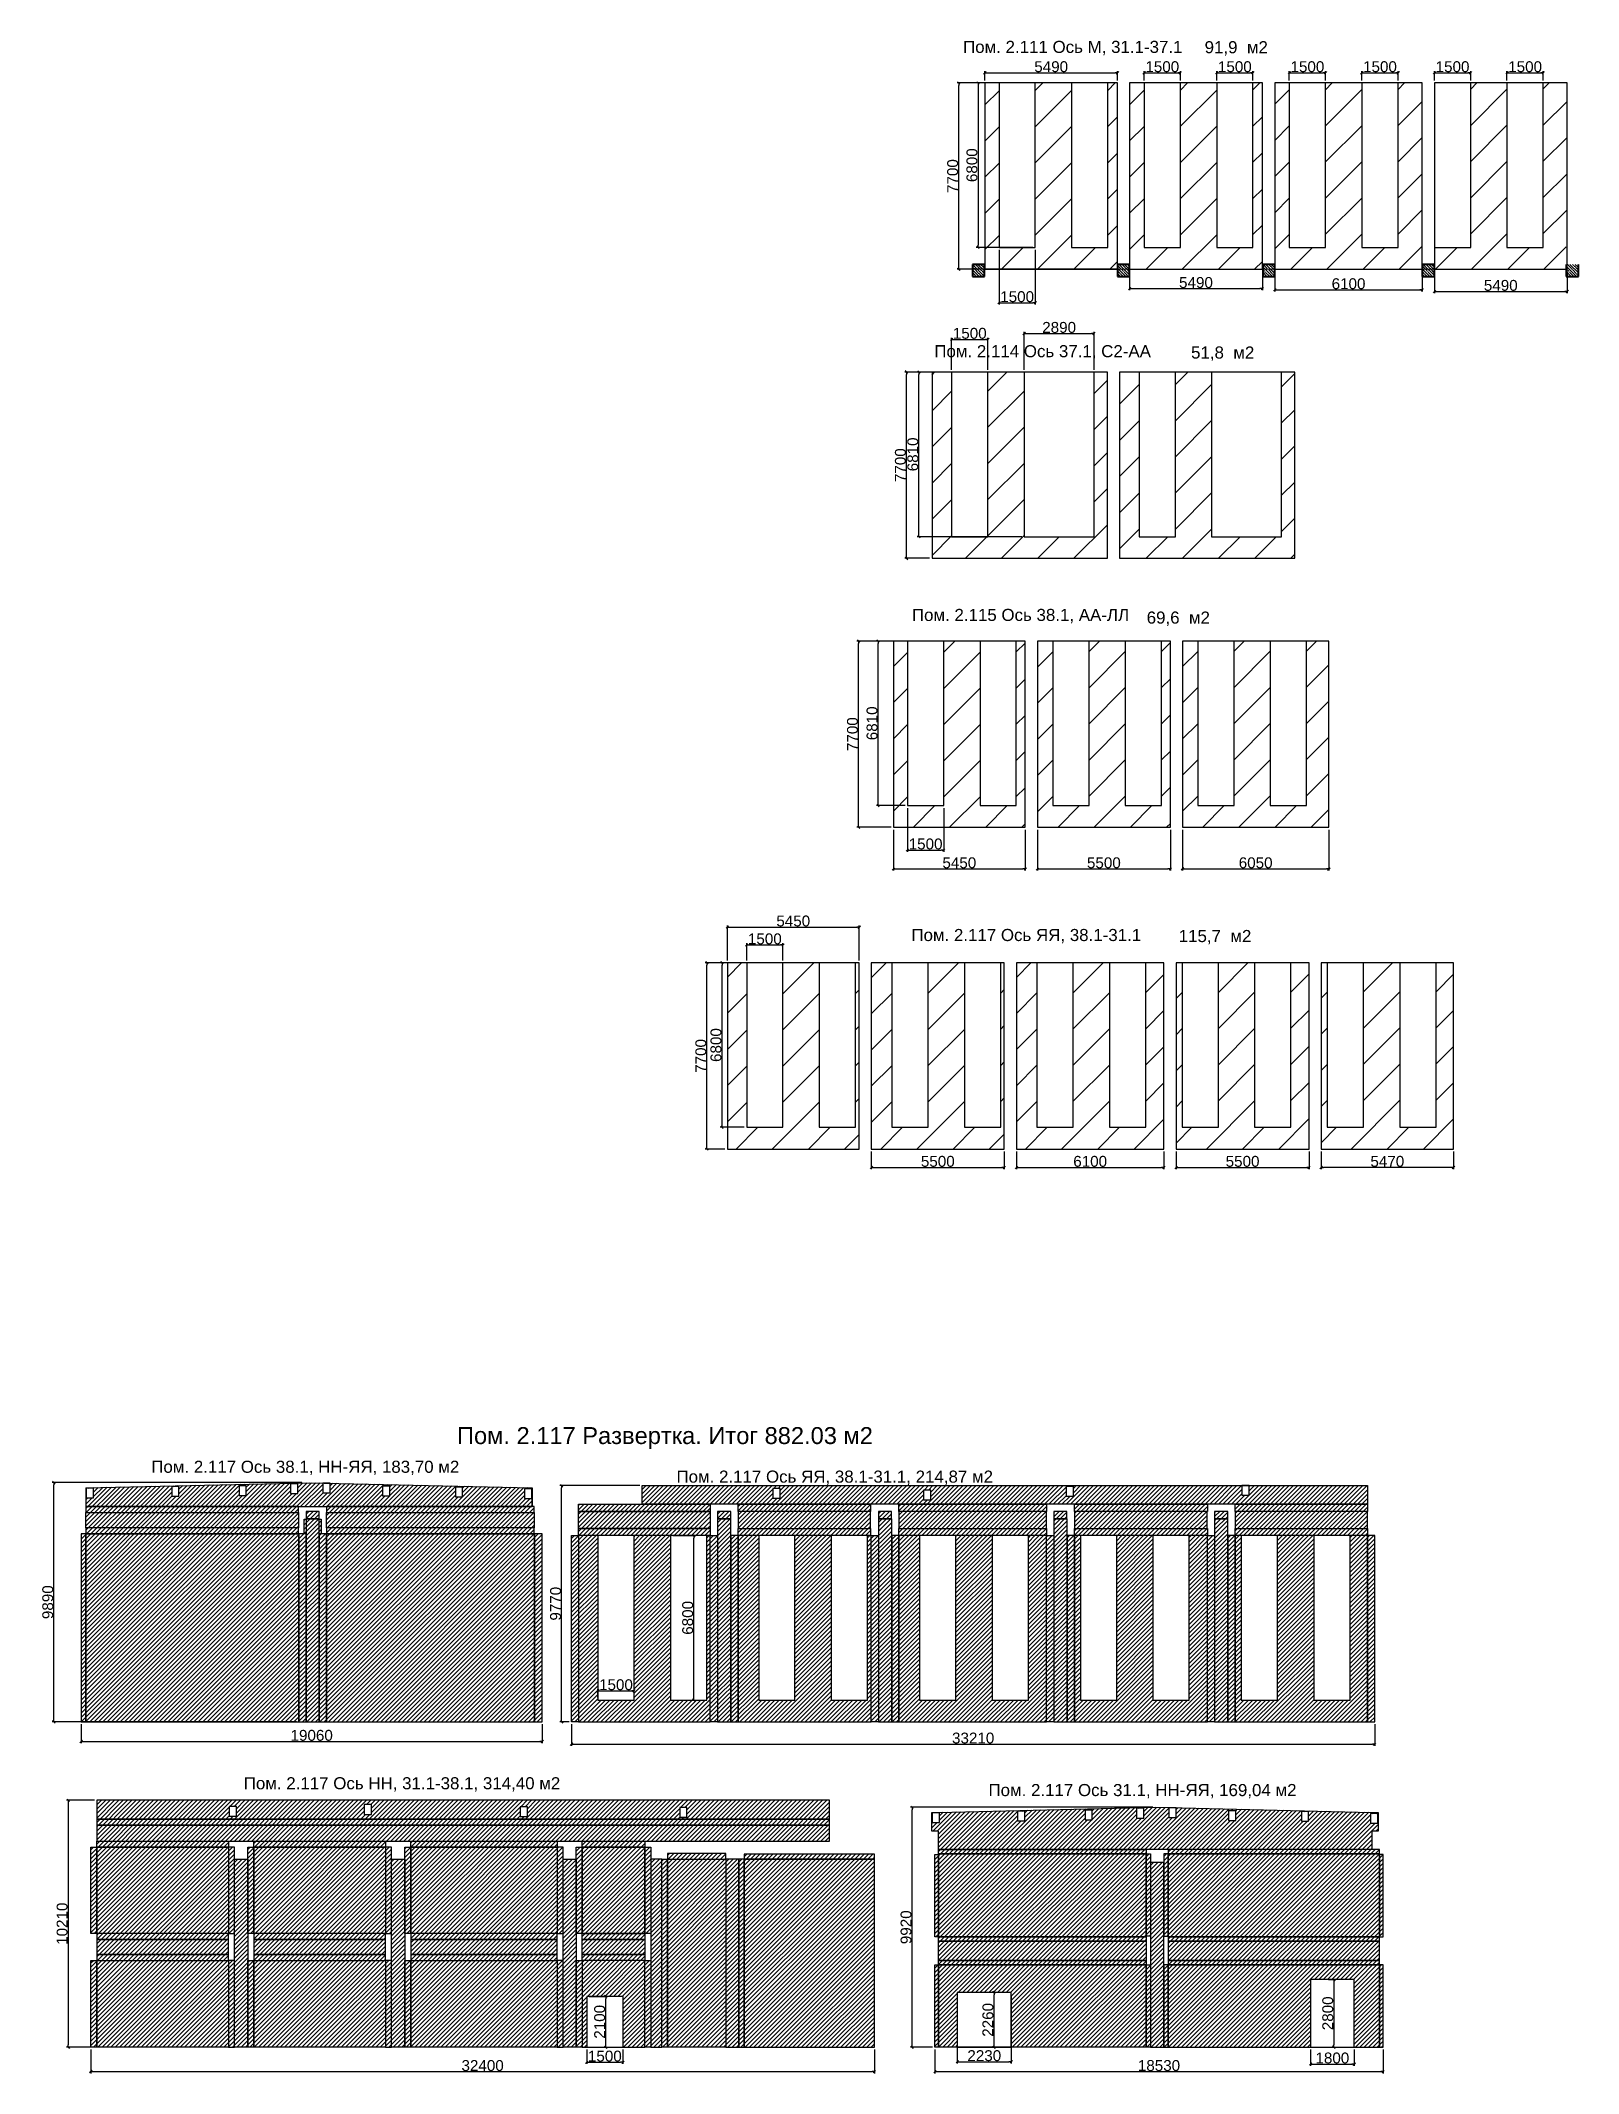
# Model space of a CAD drawing. Header units: millimetres. Extents: x -231292 to 573618, y -153144 to 564035.
# Drawn here: x 198837 to 262406, y 38354 to 122405 of the extents above; entities that cross this region are included whole.
import ezdxf

# ---------------------------------------------------------------- set-up
doc = ezdxf.new("R2010")
doc.units = ezdxf.units.MM
doc.linetypes.add('HIDDEN2', pattern=[4.7625, 3.175, -1.5875])
doc.layers.get('0').update_dxf_attribs({"color": 250})
doc.layers.get('Defpoints').update_dxf_attribs({"color": 250})
for name, color, linetype, lineweight in [('A-Wall_Материал_Газоблок_Контур', 250, 'Continuous', 0), ('АР_Колонны', 250, 'Continuous', 35), ('АР_Окна', 250, 'Continuous', 5), ('АР_Стены ЖБ', 250, 'Continuous', 35), ('АР_Стены ПЕНОблок', 250, 'Continuous', 20), ('АР_Штриховка', 250, 'Continuous', 0), ('Зашивка радиаторов тип 1 (фанера и МДФ)', 250, 'Continuous', 0), ('Зашивка радиаторов тип 5 (спорт желтый)', 250, 'Continuous', 0)]:
    doc.layers.add(name, color=color, linetype=linetype, lineweight=lineweight)
doc.styles.get("Standard").update_dxf_attribs({"font": 'arial.ttf'})
doc.styles.add('Аннотативный', font='arial.ttf')
doc.dimstyles.new('Размера А3', dxfattribs={"dimtxt": 450, "dimasz": 100, "dimexe": 70, "dimexo": 100, "dimgap": 20, "dimtad": 1, "dimdec": 0, "dimrnd": 10, "dimzin": 0, "dimdsep": 46, "dimtxsty": 'Аннотативный', "dimblk": 'ARROWHEAD_6', "dimcen": 1, "dimclrd": 7, "dimclrt": 7, "dimazin": 0, "dimtfac": 1, "dimtdec": 0, "dimtmove": 2, "dimatfit": 3, "dimfxl": 1, "dimtfillclr": 6, "dimtolj": 1, "dimtzin": 0, "dimlwd": 25, "dimlwe": 25, "dimarcsym": 0})
pattern_1 = [(315, (133506.27, 150555.18), (112.2532, 112.2532), []), (315, (133506.27, 150442.93), (112.2532, 112.2532), [198.4375, -39.6875, 0, -39.6875])]

msp = doc.modelspace()

# ---------------------------------------------------------------- texts
at = {"attachment_point": 1}
for s, insert, char_height in [('Пом. 2.111 Ось М, 31.1-37.1', (236969.024, 122397.256), 500), ('91,9  м2', (246956.913, 122383.723), 500), ('Пом. 2.114 Ось 37.1, С2-АА', (235781.769, 109814.177), 500), ('51,8  м2', (246395.667, 109759.694), 500), ('Пом. 2.115 Ось 38.1, АА-ЛЛ', (234855.627, 98909.261), 500), ('69,6  м2', (244561.415, 98799.37), 500), ('Пом. 2.117 Ось ЯЯ, 38.1-31.1', (234834.596, 85674.223), 500), ('115,7  м2', (245884.76, 85631.701), 500), ('Пом. 2.117 Развертка. Итог 882.03 м2', (216047.377, 65075.148), 700), ('Пом. 2.117 Ось 38.1, НН-ЯЯ, 183,70 м2', (203408.98, 63685.749), 500), ('Пом. 2.117 Ось ЯЯ, 38.1-31.1, 214,87 м2', (225122.924, 63278.15), 500), ('Пом. 2.117 Ось НН, 31.1-38.1, 314,40 м2', (207232.756, 50599.624), 500), ('Пом. 2.117 Ось 31.1, НН-ЯЯ, 169,04 м2', (238020.632, 50317.771), 500)]:
    msp.add_mtext(s, dxfattribs=dict(at, insert=insert, char_height=char_height))

# ---------------------------------------------------------------- blocks, each defined once
blk = doc.blocks.new('ARROWHEAD_6')
at = {"color": 0, "linetype": 'Continuous'}
for p, q in [((0, 0), (-1, 0)), ((-0.5, -0.5), (0.5, 0.5))]:
    blk.add_line(p, q, dxfattribs=at)
blk = doc.blocks.new('*D1646')
at = {"color": 0, "lineweight": 25, "transparency": 16777216}
for p, q in [((237770, 120655), (236721, 120655)), ((237770, 112955), (236721, 112955))]:
    blk.add_line(p, q, dxfattribs=at)
at = {"color": 7, "lineweight": 25, "transparency": 16777216}
blk.add_line((236791, 113055), (236791, 120555), dxfattribs=at)
at = {"layer": 'Defpoints', "color": 0, "transparency": 16777216}
for p in [(236791, 120655), (237870, 120655), (237870, 112955)]:
    blk.add_point(p, dxfattribs=at)
at = {"color": 7, "lineweight": 25, "transparency": 16777216, "xscale": 100, "yscale": 100, "zscale": 100}
for p, rotation in [((236791, 120655), 90), ((236791, 112955), 270)]:
    blk.add_blockref('ARROWHEAD_6', p, dxfattribs=dict(at, rotation=rotation))
at = {"color": 7, "transparency": 16777216, "insert": (236541, 116805), "char_height": 450, "attachment_point": 5, "rotation": 90, "style": 'Аннотативный'}
blk.add_mtext('\\A1;7700', dxfattribs=at)
blk = doc.blocks.new('*D1647')
at = {"color": 0, "lineweight": 25, "transparency": 16777216}
for p, q in [((237870, 120755), (237870, 121145)), ((243356, 120755), (243356, 121145))]:
    blk.add_line(p, q, dxfattribs=at)
at = {"color": 7, "lineweight": 25, "transparency": 16777216}
blk.add_line((237970, 121075), (243256, 121075), dxfattribs=at)
at = {"layer": 'Defpoints', "color": 0, "transparency": 16777216}
for p in [(243356, 121075), (237870, 120655), (243356, 120655)]:
    blk.add_point(p, dxfattribs=at)
at = {"color": 7, "lineweight": 25, "transparency": 16777216, "xscale": 100, "yscale": 100, "zscale": 100, "rotation": 180}
blk.add_blockref('ARROWHEAD_6', (237870, 121075), dxfattribs=at)
at = {"color": 7, "lineweight": 25, "transparency": 16777216, "xscale": 100, "yscale": 100, "zscale": 100}
blk.add_blockref('ARROWHEAD_6', (243356, 121075), dxfattribs=at)
at = {"color": 7, "transparency": 16777216, "insert": (240613, 121325), "char_height": 450, "attachment_point": 5, "style": 'Аннотативный'}
blk.add_mtext('\\A1;5490', dxfattribs=at)
blk = doc.blocks.new('*D1648')
at = {"color": 0, "lineweight": 25, "transparency": 16777216}
for p, q in [((239856, 120655), (237518, 120655)), ((239856, 113855), (237518, 113855))]:
    blk.add_line(p, q, dxfattribs=at)
at = {"color": 7, "lineweight": 25, "transparency": 16777216}
blk.add_line((237588, 120555), (237588, 113955), dxfattribs=at)
at = {"layer": 'Defpoints', "color": 0, "transparency": 16777216}
for p in [(239956, 120655), (237588, 113855), (239956, 113855)]:
    blk.add_point(p, dxfattribs=at)
at = {"color": 7, "lineweight": 25, "transparency": 16777216, "xscale": 100, "yscale": 100, "zscale": 100}
for p, rotation in [((237588, 120655), 90), ((237588, 113855), 270)]:
    blk.add_blockref('ARROWHEAD_6', p, dxfattribs=dict(at, rotation=rotation))
at = {"color": 7, "transparency": 16777216, "insert": (237339, 117255), "char_height": 450, "attachment_point": 5, "rotation": 90, "style": 'Аннотативный'}
blk.add_mtext('\\A1;6800', dxfattribs=at)
blk = doc.blocks.new('*D1649')
at = {"color": 0, "lineweight": 25, "transparency": 16777216}
for p, q in [((238456, 113755), (238456, 111496)), ((239956, 113755), (239956, 111496))]:
    blk.add_line(p, q, dxfattribs=at)
at = {"color": 7, "lineweight": 25, "transparency": 16777216}
blk.add_line((238556, 111566), (239856, 111566), dxfattribs=at)
at = {"layer": 'Defpoints', "color": 0, "transparency": 16777216}
for p in [(238456, 113855), (239956, 113855), (239956, 111566)]:
    blk.add_point(p, dxfattribs=at)
at = {"color": 7, "lineweight": 25, "transparency": 16777216, "xscale": 100, "yscale": 100, "zscale": 100, "rotation": 180}
blk.add_blockref('ARROWHEAD_6', (238456, 111566), dxfattribs=at)
at = {"color": 7, "lineweight": 25, "transparency": 16777216, "xscale": 100, "yscale": 100, "zscale": 100}
blk.add_blockref('ARROWHEAD_6', (239956, 111566), dxfattribs=at)
at = {"color": 7, "transparency": 16777216, "insert": (239206, 111816), "char_height": 450, "attachment_point": 5, "style": 'Аннотативный'}
blk.add_mtext('\\A1;1500', dxfattribs=at)
blk = doc.blocks.new('*D1650')
at = {"color": 0, "lineweight": 25, "transparency": 16777216}
for p, q in [((243856, 112855), (243856, 112081)), ((249343, 112855), (249343, 112081))]:
    blk.add_line(p, q, dxfattribs=at)
at = {"color": 7, "lineweight": 25, "transparency": 16777216}
blk.add_line((243956, 112151), (249243, 112151), dxfattribs=at)
at = {"layer": 'Defpoints', "color": 0, "transparency": 16777216}
for p in [(243856, 112955), (249343, 112955), (249343, 112151)]:
    blk.add_point(p, dxfattribs=at)
at = {"color": 7, "lineweight": 25, "transparency": 16777216, "xscale": 100, "yscale": 100, "zscale": 100, "rotation": 180}
blk.add_blockref('ARROWHEAD_6', (243856, 112151), dxfattribs=at)
at = {"color": 7, "lineweight": 25, "transparency": 16777216, "xscale": 100, "yscale": 100, "zscale": 100}
blk.add_blockref('ARROWHEAD_6', (249343, 112151), dxfattribs=at)
at = {"color": 7, "transparency": 16777216, "insert": (246599, 112401), "char_height": 450, "attachment_point": 5, "style": 'Аннотативный'}
blk.add_mtext('\\A1;5490', dxfattribs=at)
blk = doc.blocks.new('*D1651')
at = {"color": 0, "lineweight": 25, "transparency": 16777216}
for p, q in [((249856, 112805), (249856, 112031)), ((255956, 112805), (255956, 112031))]:
    blk.add_line(p, q, dxfattribs=at)
at = {"color": 7, "lineweight": 25, "transparency": 16777216}
blk.add_line((249956, 112101), (255856, 112101), dxfattribs=at)
at = {"layer": 'Defpoints', "color": 0, "transparency": 16777216}
for p in [(249856, 112905), (255956, 112905), (255956, 112101)]:
    blk.add_point(p, dxfattribs=at)
at = {"color": 7, "lineweight": 25, "transparency": 16777216, "xscale": 100, "yscale": 100, "zscale": 100, "rotation": 180}
blk.add_blockref('ARROWHEAD_6', (249856, 112101), dxfattribs=at)
at = {"color": 7, "lineweight": 25, "transparency": 16777216, "xscale": 100, "yscale": 100, "zscale": 100}
blk.add_blockref('ARROWHEAD_6', (255956, 112101), dxfattribs=at)
at = {"color": 7, "transparency": 16777216, "insert": (252906, 112351), "char_height": 450, "attachment_point": 5, "style": 'Аннотативный'}
blk.add_mtext('\\A1;6100', dxfattribs=at)
blk = doc.blocks.new('*D1652')
at = {"color": 0, "lineweight": 25, "transparency": 16777216}
for p, q in [((256456, 112855), (256456, 111962)), ((261943, 112855), (261943, 111962))]:
    blk.add_line(p, q, dxfattribs=at)
at = {"color": 7, "lineweight": 25, "transparency": 16777216}
blk.add_line((256556, 112032), (261843, 112032), dxfattribs=at)
at = {"layer": 'Defpoints', "color": 0, "transparency": 16777216}
for p in [(256456, 112955), (261943, 112955), (261943, 112032)]:
    blk.add_point(p, dxfattribs=at)
at = {"color": 7, "lineweight": 25, "transparency": 16777216, "xscale": 100, "yscale": 100, "zscale": 100, "rotation": 180}
blk.add_blockref('ARROWHEAD_6', (256456, 112032), dxfattribs=at)
at = {"color": 7, "lineweight": 25, "transparency": 16777216, "xscale": 100, "yscale": 100, "zscale": 100}
blk.add_blockref('ARROWHEAD_6', (261943, 112032), dxfattribs=at)
at = {"color": 7, "transparency": 16777216, "insert": (259199, 112282), "char_height": 450, "attachment_point": 5, "style": 'Аннотативный'}
blk.add_mtext('\\A1;5490', dxfattribs=at)
blk = doc.blocks.new('*D1653')
at = {"color": 0, "lineweight": 25, "transparency": 16777216}
for p, q in [((244456, 120755), (244456, 121145)), ((245956, 120755), (245956, 121145))]:
    blk.add_line(p, q, dxfattribs=at)
at = {"color": 7, "lineweight": 25, "transparency": 16777216}
blk.add_line((244556, 121075), (245856, 121075), dxfattribs=at)
at = {"layer": 'Defpoints', "color": 0, "transparency": 16777216}
for p in [(245956, 121075), (244456, 120655), (245956, 120655)]:
    blk.add_point(p, dxfattribs=at)
at = {"color": 7, "lineweight": 25, "transparency": 16777216, "xscale": 100, "yscale": 100, "zscale": 100, "rotation": 180}
blk.add_blockref('ARROWHEAD_6', (244456, 121075), dxfattribs=at)
at = {"color": 7, "lineweight": 25, "transparency": 16777216, "xscale": 100, "yscale": 100, "zscale": 100}
blk.add_blockref('ARROWHEAD_6', (245956, 121075), dxfattribs=at)
at = {"color": 7, "transparency": 16777216, "insert": (245206, 121325), "char_height": 450, "attachment_point": 5, "style": 'Аннотативный'}
blk.add_mtext('\\A1;1500', dxfattribs=at)
blk = doc.blocks.new('*D1654')
at = {"color": 0, "lineweight": 25, "transparency": 16777216}
for p, q in [((247456, 120755), (247456, 121145)), ((248956, 120755), (248956, 121145))]:
    blk.add_line(p, q, dxfattribs=at)
at = {"color": 7, "lineweight": 25, "transparency": 16777216}
blk.add_line((247556, 121075), (248856, 121075), dxfattribs=at)
at = {"layer": 'Defpoints', "color": 0, "transparency": 16777216}
for p in [(248956, 121075), (247456, 120655), (248956, 120655)]:
    blk.add_point(p, dxfattribs=at)
at = {"color": 7, "lineweight": 25, "transparency": 16777216, "xscale": 100, "yscale": 100, "zscale": 100, "rotation": 180}
blk.add_blockref('ARROWHEAD_6', (247456, 121075), dxfattribs=at)
at = {"color": 7, "lineweight": 25, "transparency": 16777216, "xscale": 100, "yscale": 100, "zscale": 100}
blk.add_blockref('ARROWHEAD_6', (248956, 121075), dxfattribs=at)
at = {"color": 7, "transparency": 16777216, "insert": (248206, 121325), "char_height": 450, "attachment_point": 5, "style": 'Аннотативный'}
blk.add_mtext('\\A1;1500', dxfattribs=at)
blk = doc.blocks.new('*D1655')
at = {"color": 0, "lineweight": 25, "transparency": 16777216}
for p, q in [((250456, 120755), (250456, 121145)), ((251956, 120755), (251956, 121145))]:
    blk.add_line(p, q, dxfattribs=at)
at = {"color": 7, "lineweight": 25, "transparency": 16777216}
blk.add_line((250556, 121075), (251856, 121075), dxfattribs=at)
at = {"layer": 'Defpoints', "color": 0, "transparency": 16777216}
for p in [(251956, 121075), (250456, 120655), (251956, 120655)]:
    blk.add_point(p, dxfattribs=at)
at = {"color": 7, "lineweight": 25, "transparency": 16777216, "xscale": 100, "yscale": 100, "zscale": 100, "rotation": 180}
blk.add_blockref('ARROWHEAD_6', (250456, 121075), dxfattribs=at)
at = {"color": 7, "lineweight": 25, "transparency": 16777216, "xscale": 100, "yscale": 100, "zscale": 100}
blk.add_blockref('ARROWHEAD_6', (251956, 121075), dxfattribs=at)
at = {"color": 7, "transparency": 16777216, "insert": (251206, 121325), "char_height": 450, "attachment_point": 5, "style": 'Аннотативный'}
blk.add_mtext('\\A1;1500', dxfattribs=at)
blk = doc.blocks.new('*D1656')
at = {"color": 0, "lineweight": 25, "transparency": 16777216}
for p, q in [((253456, 120755), (253456, 121145)), ((254956, 120755), (254956, 121145))]:
    blk.add_line(p, q, dxfattribs=at)
at = {"color": 7, "lineweight": 25, "transparency": 16777216}
blk.add_line((253556, 121075), (254856, 121075), dxfattribs=at)
at = {"layer": 'Defpoints', "color": 0, "transparency": 16777216}
for p in [(254956, 121075), (253456, 120655), (254956, 120655)]:
    blk.add_point(p, dxfattribs=at)
at = {"color": 7, "lineweight": 25, "transparency": 16777216, "xscale": 100, "yscale": 100, "zscale": 100, "rotation": 180}
blk.add_blockref('ARROWHEAD_6', (253456, 121075), dxfattribs=at)
at = {"color": 7, "lineweight": 25, "transparency": 16777216, "xscale": 100, "yscale": 100, "zscale": 100}
blk.add_blockref('ARROWHEAD_6', (254956, 121075), dxfattribs=at)
at = {"color": 7, "transparency": 16777216, "insert": (254206, 121325), "char_height": 450, "attachment_point": 5, "style": 'Аннотативный'}
blk.add_mtext('\\A1;1500', dxfattribs=at)
blk = doc.blocks.new('*D1657')
at = {"color": 0, "lineweight": 25, "transparency": 16777216}
for p, q in [((256456, 120755), (256456, 121145)), ((257956, 120755), (257956, 121145))]:
    blk.add_line(p, q, dxfattribs=at)
at = {"color": 7, "lineweight": 25, "transparency": 16777216}
blk.add_line((256556, 121075), (257856, 121075), dxfattribs=at)
at = {"layer": 'Defpoints', "color": 0, "transparency": 16777216}
for p in [(257956, 121075), (256456, 120655), (257956, 120655)]:
    blk.add_point(p, dxfattribs=at)
at = {"color": 7, "lineweight": 25, "transparency": 16777216, "xscale": 100, "yscale": 100, "zscale": 100, "rotation": 180}
blk.add_blockref('ARROWHEAD_6', (256456, 121075), dxfattribs=at)
at = {"color": 7, "lineweight": 25, "transparency": 16777216, "xscale": 100, "yscale": 100, "zscale": 100}
blk.add_blockref('ARROWHEAD_6', (257956, 121075), dxfattribs=at)
at = {"color": 7, "transparency": 16777216, "insert": (257206, 121325), "char_height": 450, "attachment_point": 5, "style": 'Аннотативный'}
blk.add_mtext('\\A1;1500', dxfattribs=at)
blk = doc.blocks.new('*D1658')
at = {"color": 0, "lineweight": 25, "transparency": 16777216}
for p, q in [((259456, 120755), (259456, 121145)), ((260956, 120755), (260956, 121145))]:
    blk.add_line(p, q, dxfattribs=at)
at = {"color": 7, "lineweight": 25, "transparency": 16777216}
blk.add_line((259556, 121075), (260856, 121075), dxfattribs=at)
at = {"layer": 'Defpoints', "color": 0, "transparency": 16777216}
for p in [(260956, 121075), (259456, 120655), (260956, 120655)]:
    blk.add_point(p, dxfattribs=at)
at = {"color": 7, "lineweight": 25, "transparency": 16777216, "xscale": 100, "yscale": 100, "zscale": 100, "rotation": 180}
blk.add_blockref('ARROWHEAD_6', (259456, 121075), dxfattribs=at)
at = {"color": 7, "lineweight": 25, "transparency": 16777216, "xscale": 100, "yscale": 100, "zscale": 100}
blk.add_blockref('ARROWHEAD_6', (260956, 121075), dxfattribs=at)
at = {"color": 7, "transparency": 16777216, "insert": (260206, 121324), "char_height": 450, "attachment_point": 5, "style": 'Аннотативный'}
blk.add_mtext('\\A1;1500', dxfattribs=at)
blk = doc.blocks.new('*D1659')
at = {"color": 0, "lineweight": 25, "transparency": 16777216}
for p, q in [((235586, 108701), (234562, 108701)), ((235586, 101001), (234562, 101001))]:
    blk.add_line(p, q, dxfattribs=at)
at = {"color": 7, "lineweight": 25, "transparency": 16777216}
blk.add_line((234632, 101101), (234632, 108601), dxfattribs=at)
at = {"layer": 'Defpoints', "color": 0, "transparency": 16777216}
for p in [(234632, 108701), (235686, 108701), (235686, 101001)]:
    blk.add_point(p, dxfattribs=at)
at = {"color": 7, "lineweight": 25, "transparency": 16777216, "xscale": 100, "yscale": 100, "zscale": 100}
for p, rotation in [((234632, 108701), 90), ((234632, 101001), 270)]:
    blk.add_blockref('ARROWHEAD_6', p, dxfattribs=dict(at, rotation=rotation))
at = {"color": 7, "transparency": 16777216, "insert": (234382, 104851), "char_height": 450, "attachment_point": 5, "rotation": 90, "style": 'Аннотативный'}
blk.add_mtext('\\A1;7700', dxfattribs=at)
blk = doc.blocks.new('*D1660')
at = {"color": 0, "lineweight": 25, "transparency": 16777216}
for p, q in [((236496, 108793), (236496, 110121)), ((237996, 108793), (237996, 110121))]:
    blk.add_line(p, q, dxfattribs=at)
at = {"color": 7, "lineweight": 25, "transparency": 16777216}
blk.add_line((236596, 110051), (237896, 110051), dxfattribs=at)
at = {"layer": 'Defpoints', "color": 0, "transparency": 16777216}
for p in [(237996, 110051), (236496, 108693), (237996, 108693)]:
    blk.add_point(p, dxfattribs=at)
at = {"color": 7, "lineweight": 25, "transparency": 16777216, "xscale": 100, "yscale": 100, "zscale": 100, "rotation": 180}
blk.add_blockref('ARROWHEAD_6', (236496, 110051), dxfattribs=at)
at = {"color": 7, "lineweight": 25, "transparency": 16777216, "xscale": 100, "yscale": 100, "zscale": 100}
blk.add_blockref('ARROWHEAD_6', (237996, 110051), dxfattribs=at)
at = {"color": 7, "transparency": 16777216, "insert": (237246, 110301), "char_height": 450, "attachment_point": 5, "style": 'Аннотативный'}
blk.add_mtext('\\A1;1500', dxfattribs=at)
blk = doc.blocks.new('*D1661')
at = {"color": 0, "lineweight": 25, "transparency": 16777216}
for p, q in [((239496, 108793), (239496, 110365)), ((242386, 108793), (242386, 110365))]:
    blk.add_line(p, q, dxfattribs=at)
at = {"color": 7, "lineweight": 25, "transparency": 16777216}
blk.add_line((239596, 110295), (242286, 110295), dxfattribs=at)
at = {"layer": 'Defpoints', "color": 0, "transparency": 16777216}
for p in [(242386, 110295), (239496, 108693), (242386, 108693)]:
    blk.add_point(p, dxfattribs=at)
at = {"color": 7, "lineweight": 25, "transparency": 16777216, "xscale": 100, "yscale": 100, "zscale": 100, "rotation": 180}
blk.add_blockref('ARROWHEAD_6', (239496, 110295), dxfattribs=at)
at = {"color": 7, "lineweight": 25, "transparency": 16777216, "xscale": 100, "yscale": 100, "zscale": 100}
blk.add_blockref('ARROWHEAD_6', (242386, 110295), dxfattribs=at)
at = {"color": 7, "transparency": 16777216, "insert": (240941, 110545), "char_height": 450, "attachment_point": 5, "style": 'Аннотативный'}
blk.add_mtext('\\A1;2890', dxfattribs=at)
blk = doc.blocks.new('*D1662')
at = {"color": 0, "lineweight": 25, "transparency": 16777216}
for p, q in [((239211, 108701), (235074, 108701)), ((239396, 101893), (235074, 101893))]:
    blk.add_line(p, q, dxfattribs=at)
at = {"color": 7, "lineweight": 25, "transparency": 16777216}
blk.add_line((235144, 101993), (235144, 108601), dxfattribs=at)
at = {"layer": 'Defpoints', "color": 0, "transparency": 16777216}
for p in [(235144, 108701), (239311, 108701), (239496, 101893)]:
    blk.add_point(p, dxfattribs=at)
at = {"color": 7, "lineweight": 25, "transparency": 16777216, "xscale": 100, "yscale": 100, "zscale": 100}
for p, rotation in [((235144, 108701), 90), ((235144, 101893), 270)]:
    blk.add_blockref('ARROWHEAD_6', p, dxfattribs=dict(at, rotation=rotation))
at = {"color": 7, "transparency": 16777216, "insert": (234894, 105297), "char_height": 450, "attachment_point": 5, "rotation": 90, "style": 'Аннотативный'}
blk.add_mtext('\\A1;6810', dxfattribs=at)
blk = doc.blocks.new('*D1664')
at = {"color": 0, "lineweight": 25, "transparency": 16777216}
for p, q in [((233991, 97579), (232580, 97579)), ((233991, 89879), (232580, 89879))]:
    blk.add_line(p, q, dxfattribs=at)
at = {"color": 7, "lineweight": 25, "transparency": 16777216}
blk.add_line((232650, 89979), (232650, 97479), dxfattribs=at)
at = {"layer": 'Defpoints', "color": 0, "transparency": 16777216}
for p in [(232650, 97579), (234091, 97579), (234091, 89879)]:
    blk.add_point(p, dxfattribs=at)
at = {"color": 7, "lineweight": 25, "transparency": 16777216, "xscale": 100, "yscale": 100, "zscale": 100}
for p, rotation in [((232650, 97579), 90), ((232650, 89879), 270)]:
    blk.add_blockref('ARROWHEAD_6', p, dxfattribs=dict(at, rotation=rotation))
at = {"color": 7, "transparency": 16777216, "insert": (232400, 93729), "char_height": 450, "attachment_point": 5, "rotation": 90, "style": 'Аннотативный'}
blk.add_mtext('\\A1;7700', dxfattribs=at)
blk = doc.blocks.new('*D1665')
at = {"color": 0, "lineweight": 25, "transparency": 16777216}
for p, q in [((234571, 97579), (233388, 97579)), ((234571, 90772), (233388, 90772))]:
    blk.add_line(p, q, dxfattribs=at)
at = {"color": 7, "lineweight": 25, "transparency": 16777216}
blk.add_line((233458, 90872), (233458, 97479), dxfattribs=at)
at = {"layer": 'Defpoints', "color": 0, "transparency": 16777216}
for p in [(233458, 97579), (234671, 97579), (234671, 90772)]:
    blk.add_point(p, dxfattribs=at)
at = {"color": 7, "lineweight": 25, "transparency": 16777216, "xscale": 100, "yscale": 100, "zscale": 100}
for p, rotation in [((233458, 97579), 90), ((233458, 90772), 270)]:
    blk.add_blockref('ARROWHEAD_6', p, dxfattribs=dict(at, rotation=rotation))
at = {"color": 7, "transparency": 16777216, "insert": (233209, 94176), "char_height": 450, "attachment_point": 5, "rotation": 90, "style": 'Аннотативный'}
blk.add_mtext('\\A1;6810', dxfattribs=at)
blk = doc.blocks.new('*D1666')
at = {"color": 0, "lineweight": 25, "transparency": 16777216}
for p, q in [((234671, 90672), (234671, 88866)), ((236171, 90672), (236171, 88866))]:
    blk.add_line(p, q, dxfattribs=at)
at = {"color": 7, "lineweight": 25, "transparency": 16777216}
blk.add_line((234771, 88936), (236071, 88936), dxfattribs=at)
at = {"layer": 'Defpoints', "color": 0, "transparency": 16777216}
for p in [(234671, 90772), (236171, 90772), (236171, 88936)]:
    blk.add_point(p, dxfattribs=at)
at = {"color": 7, "lineweight": 25, "transparency": 16777216, "xscale": 100, "yscale": 100, "zscale": 100, "rotation": 180}
blk.add_blockref('ARROWHEAD_6', (234671, 88936), dxfattribs=at)
at = {"color": 7, "lineweight": 25, "transparency": 16777216, "xscale": 100, "yscale": 100, "zscale": 100}
blk.add_blockref('ARROWHEAD_6', (236171, 88936), dxfattribs=at)
at = {"color": 7, "transparency": 16777216, "insert": (235421, 89186), "char_height": 450, "attachment_point": 5, "style": 'Аннотативный'}
blk.add_mtext('\\A1;1500', dxfattribs=at)
blk = doc.blocks.new('*D1667')
at = {"color": 0, "lineweight": 25, "transparency": 16777216}
for p, q in [((234091, 89779), (234091, 88087)), ((239541, 89779), (239541, 88087))]:
    blk.add_line(p, q, dxfattribs=at)
at = {"color": 7, "lineweight": 25, "transparency": 16777216}
blk.add_line((234191, 88157), (239441, 88157), dxfattribs=at)
at = {"layer": 'Defpoints', "color": 0, "transparency": 16777216}
for p in [(234091, 89879), (239541, 89879), (239541, 88157)]:
    blk.add_point(p, dxfattribs=at)
at = {"color": 7, "lineweight": 25, "transparency": 16777216, "xscale": 100, "yscale": 100, "zscale": 100, "rotation": 180}
blk.add_blockref('ARROWHEAD_6', (234091, 88157), dxfattribs=at)
at = {"color": 7, "lineweight": 25, "transparency": 16777216, "xscale": 100, "yscale": 100, "zscale": 100}
blk.add_blockref('ARROWHEAD_6', (239541, 88157), dxfattribs=at)
at = {"color": 7, "transparency": 16777216, "insert": (236816, 88407), "char_height": 450, "attachment_point": 5, "style": 'Аннотативный'}
blk.add_mtext('\\A1;5450', dxfattribs=at)
blk = doc.blocks.new('*D1668')
at = {"color": 0, "lineweight": 25, "transparency": 16777216}
for p, q in [((240041, 89779), (240041, 88087)), ((245541, 89779), (245541, 88087))]:
    blk.add_line(p, q, dxfattribs=at)
at = {"color": 7, "lineweight": 25, "transparency": 16777216}
blk.add_line((240141, 88157), (245441, 88157), dxfattribs=at)
at = {"layer": 'Defpoints', "color": 0, "transparency": 16777216}
for p in [(240041, 89879), (245541, 89879), (245541, 88157)]:
    blk.add_point(p, dxfattribs=at)
at = {"color": 7, "lineweight": 25, "transparency": 16777216, "xscale": 100, "yscale": 100, "zscale": 100, "rotation": 180}
blk.add_blockref('ARROWHEAD_6', (240041, 88157), dxfattribs=at)
at = {"color": 7, "lineweight": 25, "transparency": 16777216, "xscale": 100, "yscale": 100, "zscale": 100}
blk.add_blockref('ARROWHEAD_6', (245541, 88157), dxfattribs=at)
at = {"color": 7, "transparency": 16777216, "insert": (242791, 88407), "char_height": 450, "attachment_point": 5, "style": 'Аннотативный'}
blk.add_mtext('\\A1;5500', dxfattribs=at)
blk = doc.blocks.new('*D1669')
at = {"color": 0, "lineweight": 25, "transparency": 16777216}
for p, q in [((246041, 89779), (246041, 88087)), ((252091, 89779), (252091, 88087))]:
    blk.add_line(p, q, dxfattribs=at)
at = {"color": 7, "lineweight": 25, "transparency": 16777216}
blk.add_line((246141, 88157), (251991, 88157), dxfattribs=at)
at = {"layer": 'Defpoints', "color": 0, "transparency": 16777216}
for p in [(246041, 89879), (252091, 89879), (252091, 88157)]:
    blk.add_point(p, dxfattribs=at)
at = {"color": 7, "lineweight": 25, "transparency": 16777216, "xscale": 100, "yscale": 100, "zscale": 100, "rotation": 180}
blk.add_blockref('ARROWHEAD_6', (246041, 88157), dxfattribs=at)
at = {"color": 7, "lineweight": 25, "transparency": 16777216, "xscale": 100, "yscale": 100, "zscale": 100}
blk.add_blockref('ARROWHEAD_6', (252091, 88157), dxfattribs=at)
at = {"color": 7, "transparency": 16777216, "insert": (249066, 88407), "char_height": 450, "attachment_point": 5, "style": 'Аннотативный'}
blk.add_mtext('\\A1;6050', dxfattribs=at)
blk = doc.blocks.new('*D1671')
at = {"color": 0, "lineweight": 25, "transparency": 16777216}
for p, q in [((227125, 84273), (226311, 84273)), ((227125, 76573), (226311, 76573))]:
    blk.add_line(p, q, dxfattribs=at)
at = {"color": 7, "lineweight": 25, "transparency": 16777216}
blk.add_line((226381, 76673), (226381, 84173), dxfattribs=at)
at = {"layer": 'Defpoints', "color": 0, "transparency": 16777216}
for p in [(226381, 84273), (227225, 84273), (227225, 76573)]:
    blk.add_point(p, dxfattribs=at)
at = {"color": 7, "lineweight": 25, "transparency": 16777216, "xscale": 100, "yscale": 100, "zscale": 100}
for p, rotation in [((226381, 84273), 90), ((226381, 76573), 270)]:
    blk.add_blockref('ARROWHEAD_6', p, dxfattribs=dict(at, rotation=rotation))
at = {"color": 7, "transparency": 16777216, "insert": (226131, 80423), "char_height": 450, "attachment_point": 5, "rotation": 90, "style": 'Аннотативный'}
blk.add_mtext('\\A1;7700', dxfattribs=at)
blk = doc.blocks.new('*D1672')
at = {"color": 0, "lineweight": 25, "transparency": 16777216}
for p, q in [((227925, 84273), (226935, 84273)), ((227925, 77473), (226935, 77473))]:
    blk.add_line(p, q, dxfattribs=at)
at = {"color": 7, "lineweight": 25, "transparency": 16777216}
blk.add_line((227005, 77573), (227005, 84173), dxfattribs=at)
at = {"layer": 'Defpoints', "color": 0, "transparency": 16777216}
for p in [(227005, 84273), (228025, 84273), (228025, 77473)]:
    blk.add_point(p, dxfattribs=at)
at = {"color": 7, "lineweight": 25, "transparency": 16777216, "xscale": 100, "yscale": 100, "zscale": 100}
for p, rotation in [((227005, 84273), 90), ((227005, 77473), 270)]:
    blk.add_blockref('ARROWHEAD_6', p, dxfattribs=dict(at, rotation=rotation))
at = {"color": 7, "transparency": 16777216, "insert": (226756, 80873), "char_height": 450, "attachment_point": 5, "rotation": 90, "style": 'Аннотативный'}
blk.add_mtext('\\A1;6800', dxfattribs=at)
blk = doc.blocks.new('*D1673')
at = {"color": 0, "lineweight": 25, "transparency": 16777216}
for p, q in [((228025, 84373), (228025, 85082)), ((229525, 84373), (229525, 85082))]:
    blk.add_line(p, q, dxfattribs=at)
at = {"color": 7, "lineweight": 25, "transparency": 16777216}
blk.add_line((228125, 85012), (229425, 85012), dxfattribs=at)
at = {"layer": 'Defpoints', "color": 0, "transparency": 16777216}
for p in [(229525, 85012), (228025, 84273), (229525, 84273)]:
    blk.add_point(p, dxfattribs=at)
at = {"color": 7, "lineweight": 25, "transparency": 16777216, "xscale": 100, "yscale": 100, "zscale": 100, "rotation": 180}
blk.add_blockref('ARROWHEAD_6', (228025, 85012), dxfattribs=at)
at = {"color": 7, "lineweight": 25, "transparency": 16777216, "xscale": 100, "yscale": 100, "zscale": 100}
blk.add_blockref('ARROWHEAD_6', (229525, 85012), dxfattribs=at)
at = {"color": 7, "transparency": 16777216, "insert": (228775, 85262), "char_height": 450, "attachment_point": 5, "style": 'Аннотативный'}
blk.add_mtext('\\A1;1500', dxfattribs=at)
blk = doc.blocks.new('*D1674')
at = {"color": 0, "lineweight": 25, "transparency": 16777216}
for p, q in [((227225, 84373), (227225, 85821)), ((232675, 84373), (232675, 85821))]:
    blk.add_line(p, q, dxfattribs=at)
at = {"color": 7, "lineweight": 25, "transparency": 16777216}
blk.add_line((227325, 85751), (232575, 85751), dxfattribs=at)
at = {"layer": 'Defpoints', "color": 0, "transparency": 16777216}
for p in [(232675, 85751), (227225, 84273), (232675, 84273)]:
    blk.add_point(p, dxfattribs=at)
at = {"color": 7, "lineweight": 25, "transparency": 16777216, "xscale": 100, "yscale": 100, "zscale": 100, "rotation": 180}
blk.add_blockref('ARROWHEAD_6', (227225, 85751), dxfattribs=at)
at = {"color": 7, "lineweight": 25, "transparency": 16777216, "xscale": 100, "yscale": 100, "zscale": 100}
blk.add_blockref('ARROWHEAD_6', (232675, 85751), dxfattribs=at)
at = {"color": 7, "transparency": 16777216, "insert": (229950, 86001), "char_height": 450, "attachment_point": 5, "style": 'Аннотативный'}
blk.add_mtext('\\A1;5450', dxfattribs=at)
blk = doc.blocks.new('*D1675')
at = {"color": 0, "lineweight": 25, "transparency": 16777216}
for p, q in [((233175, 76473), (233175, 75741)), ((238675, 76473), (238675, 75741))]:
    blk.add_line(p, q, dxfattribs=at)
at = {"color": 7, "lineweight": 25, "transparency": 16777216}
blk.add_line((233275, 75811), (238575, 75811), dxfattribs=at)
at = {"layer": 'Defpoints', "color": 0, "transparency": 16777216}
for p in [(233175, 76573), (238675, 76573), (238675, 75811)]:
    blk.add_point(p, dxfattribs=at)
at = {"color": 7, "lineweight": 25, "transparency": 16777216, "xscale": 100, "yscale": 100, "zscale": 100, "rotation": 180}
blk.add_blockref('ARROWHEAD_6', (233175, 75811), dxfattribs=at)
at = {"color": 7, "lineweight": 25, "transparency": 16777216, "xscale": 100, "yscale": 100, "zscale": 100}
blk.add_blockref('ARROWHEAD_6', (238675, 75811), dxfattribs=at)
at = {"color": 7, "transparency": 16777216, "insert": (235925, 76061), "char_height": 450, "attachment_point": 5, "style": 'Аннотативный'}
blk.add_mtext('\\A1;5500', dxfattribs=at)
blk = doc.blocks.new('*D1676')
at = {"color": 0, "lineweight": 25, "transparency": 16777216}
for p, q in [((239175, 76473), (239175, 75741)), ((245275, 76473), (245275, 75741))]:
    blk.add_line(p, q, dxfattribs=at)
at = {"color": 7, "lineweight": 25, "transparency": 16777216}
blk.add_line((239275, 75811), (245175, 75811), dxfattribs=at)
at = {"layer": 'Defpoints', "color": 0, "transparency": 16777216}
for p in [(239175, 76573), (245275, 76573), (245275, 75811)]:
    blk.add_point(p, dxfattribs=at)
at = {"color": 7, "lineweight": 25, "transparency": 16777216, "xscale": 100, "yscale": 100, "zscale": 100, "rotation": 180}
blk.add_blockref('ARROWHEAD_6', (239175, 75811), dxfattribs=at)
at = {"color": 7, "lineweight": 25, "transparency": 16777216, "xscale": 100, "yscale": 100, "zscale": 100}
blk.add_blockref('ARROWHEAD_6', (245275, 75811), dxfattribs=at)
at = {"color": 7, "transparency": 16777216, "insert": (242225, 76061), "char_height": 450, "attachment_point": 5, "style": 'Аннотативный'}
blk.add_mtext('\\A1;6100', dxfattribs=at)
blk = doc.blocks.new('*D1677')
at = {"color": 0, "lineweight": 25, "transparency": 16777216}
for p, q in [((245775, 76473), (245775, 75741)), ((251275, 76473), (251275, 75741))]:
    blk.add_line(p, q, dxfattribs=at)
at = {"color": 7, "lineweight": 25, "transparency": 16777216}
blk.add_line((245875, 75811), (251175, 75811), dxfattribs=at)
at = {"layer": 'Defpoints', "color": 0, "transparency": 16777216}
for p in [(245775, 76573), (251275, 76573), (251275, 75811)]:
    blk.add_point(p, dxfattribs=at)
at = {"color": 7, "lineweight": 25, "transparency": 16777216, "xscale": 100, "yscale": 100, "zscale": 100, "rotation": 180}
blk.add_blockref('ARROWHEAD_6', (245775, 75811), dxfattribs=at)
at = {"color": 7, "lineweight": 25, "transparency": 16777216, "xscale": 100, "yscale": 100, "zscale": 100}
blk.add_blockref('ARROWHEAD_6', (251275, 75811), dxfattribs=at)
at = {"color": 7, "transparency": 16777216, "insert": (248525, 76061), "char_height": 450, "attachment_point": 5, "style": 'Аннотативный'}
blk.add_mtext('\\A1;5500', dxfattribs=at)
blk = doc.blocks.new('*D1678')
at = {"color": 0, "lineweight": 25, "transparency": 16777216}
for p, q in [((251775, 76473), (251775, 75741)), ((257244, 76473), (257244, 75741))]:
    blk.add_line(p, q, dxfattribs=at)
at = {"color": 7, "lineweight": 25, "transparency": 16777216}
blk.add_line((257144, 75811), (251875, 75811), dxfattribs=at)
at = {"layer": 'Defpoints', "color": 0, "transparency": 16777216}
for p in [(251775, 76573), (257244, 76573), (251775, 75811)]:
    blk.add_point(p, dxfattribs=at)
at = {"color": 7, "lineweight": 25, "transparency": 16777216, "xscale": 100, "yscale": 100, "zscale": 100, "rotation": 180}
blk.add_blockref('ARROWHEAD_6', (251775, 75811), dxfattribs=at)
at = {"color": 7, "lineweight": 25, "transparency": 16777216, "xscale": 100, "yscale": 100, "zscale": 100}
blk.add_blockref('ARROWHEAD_6', (257244, 75811), dxfattribs=at)
at = {"color": 7, "transparency": 16777216, "insert": (254510, 76061), "char_height": 450, "attachment_point": 5, "style": 'Аннотативный'}
blk.add_mtext('\\A1;5470', dxfattribs=at)
blk = doc.blocks.new('*D1822')
at = {"color": 0, "lineweight": 25, "transparency": 16777216}
for p, q in [((209636, 62782), (199312, 62782)), ((209411, 52888), (199312, 52888))]:
    blk.add_line(p, q, dxfattribs=at)
at = {"color": 7, "lineweight": 25, "transparency": 16777216}
blk.add_line((199382, 52988), (199382, 62682), dxfattribs=at)
at = {"layer": 'Defpoints', "color": 0, "transparency": 16777216}
for p in [(199382, 62782), (209736, 62782), (209511, 52888)]:
    blk.add_point(p, dxfattribs=at)
at = {"color": 7, "lineweight": 25, "transparency": 16777216, "xscale": 100, "yscale": 100, "zscale": 100}
for p, rotation in [((199382, 62782), 90), ((199382, 52888), 270)]:
    blk.add_blockref('ARROWHEAD_6', p, dxfattribs=dict(at, rotation=rotation))
at = {"color": 7, "transparency": 16777216, "insert": (199132, 57835), "char_height": 450, "attachment_point": 5, "rotation": 90, "style": 'Аннотативный'}
blk.add_mtext('\\A1;9890', dxfattribs=at)
blk = doc.blocks.new('*D1823')
at = {"color": 0, "lineweight": 25, "transparency": 16777216}
for p, q in [((200511, 52788), (200511, 52007)), ((219571, 52788), (219571, 52007))]:
    blk.add_line(p, q, dxfattribs=at)
at = {"color": 7, "lineweight": 25, "transparency": 16777216}
blk.add_line((200611, 52077), (219471, 52077), dxfattribs=at)
at = {"layer": 'Defpoints', "color": 0, "transparency": 16777216}
for p in [(200511, 52888), (219571, 52888), (219571, 52077)]:
    blk.add_point(p, dxfattribs=at)
at = {"color": 7, "lineweight": 25, "transparency": 16777216, "xscale": 100, "yscale": 100, "zscale": 100, "rotation": 180}
blk.add_blockref('ARROWHEAD_6', (200511, 52077), dxfattribs=at)
at = {"color": 7, "lineweight": 25, "transparency": 16777216, "xscale": 100, "yscale": 100, "zscale": 100}
blk.add_blockref('ARROWHEAD_6', (219571, 52077), dxfattribs=at)
at = {"color": 7, "transparency": 16777216, "insert": (210041, 52327), "char_height": 450, "attachment_point": 5, "style": 'Аннотативный'}
blk.add_mtext('\\A1;19060', dxfattribs=at)
blk = doc.blocks.new('*D1824')
at = {"color": 0, "lineweight": 25, "transparency": 16777216}
for p, q in [((223610, 62658), (220305, 62658)), ((220683, 52888), (220305, 52888))]:
    blk.add_line(p, q, dxfattribs=at)
at = {"color": 7, "lineweight": 25, "transparency": 16777216}
blk.add_line((220375, 52988), (220375, 62558), dxfattribs=at)
at = {"layer": 'Defpoints', "color": 0, "transparency": 16777216}
for p in [(220375, 62658), (223710, 62658), (220783, 52888)]:
    blk.add_point(p, dxfattribs=at)
at = {"color": 7, "lineweight": 25, "transparency": 16777216, "xscale": 100, "yscale": 100, "zscale": 100}
for p, rotation in [((220375, 62658), 90), ((220375, 52888), 270)]:
    blk.add_blockref('ARROWHEAD_6', p, dxfattribs=dict(at, rotation=rotation))
at = {"color": 7, "transparency": 16777216, "insert": (220125, 57773), "char_height": 450, "attachment_point": 5, "rotation": 90, "style": 'Аннотативный'}
blk.add_mtext('\\A1;9770', dxfattribs=at)
blk = doc.blocks.new('*D1825')
at = {"color": 0, "lineweight": 25, "transparency": 16777216}
for p, q in [((220783, 52788), (220783, 51895)), ((253990, 52788), (253990, 51895))]:
    blk.add_line(p, q, dxfattribs=at)
at = {"color": 7, "lineweight": 25, "transparency": 16777216}
blk.add_line((220883, 51965), (253890, 51965), dxfattribs=at)
at = {"layer": 'Defpoints', "color": 0, "transparency": 16777216}
for p in [(220783, 52888), (253990, 52888), (253990, 51965)]:
    blk.add_point(p, dxfattribs=at)
at = {"color": 7, "lineweight": 25, "transparency": 16777216, "xscale": 100, "yscale": 100, "zscale": 100, "rotation": 180}
blk.add_blockref('ARROWHEAD_6', (220783, 51965), dxfattribs=at)
at = {"color": 7, "lineweight": 25, "transparency": 16777216, "xscale": 100, "yscale": 100, "zscale": 100}
blk.add_blockref('ARROWHEAD_6', (253990, 51965), dxfattribs=at)
at = {"color": 7, "transparency": 16777216, "insert": (237387, 52215), "char_height": 450, "attachment_point": 5, "style": 'Аннотативный'}
blk.add_mtext('\\A1;33210', dxfattribs=at)
blk = doc.blocks.new('*D1826')
at = {"color": 0, "lineweight": 25, "transparency": 16777216}
for p, q in [((201056, 49645), (199906, 49645)), ((201056, 39435), (199906, 39435))]:
    blk.add_line(p, q, dxfattribs=at)
at = {"color": 7, "lineweight": 25, "transparency": 16777216}
blk.add_line((199976, 49545), (199976, 39535), dxfattribs=at)
at = {"layer": 'Defpoints', "color": 0, "transparency": 16777216}
for p in [(201156, 49645), (199976, 39435), (201156, 39435)]:
    blk.add_point(p, dxfattribs=at)
at = {"color": 7, "lineweight": 25, "transparency": 16777216, "xscale": 100, "yscale": 100, "zscale": 100}
for p, rotation in [((199976, 49645), 90), ((199976, 39435), 270)]:
    blk.add_blockref('ARROWHEAD_6', p, dxfattribs=dict(at, rotation=rotation))
at = {"color": 7, "transparency": 16777216, "insert": (199726, 44540), "char_height": 450, "attachment_point": 5, "rotation": 90, "style": 'Аннотативный'}
blk.add_mtext('\\A1;10210', dxfattribs=at)
blk = doc.blocks.new('*D1827')
at = {"color": 0, "lineweight": 25, "transparency": 16777216}
for p, q in [((200911, 39335), (200911, 38354)), ((233306, 39335), (233306, 38354))]:
    blk.add_line(p, q, dxfattribs=at)
at = {"color": 7, "lineweight": 25, "transparency": 16777216}
blk.add_line((201011, 38424), (233206, 38424), dxfattribs=at)
at = {"layer": 'Defpoints', "color": 0, "transparency": 16777216}
for p in [(200911, 39435), (233306, 39435), (233306, 38424)]:
    blk.add_point(p, dxfattribs=at)
at = {"color": 7, "lineweight": 25, "transparency": 16777216, "xscale": 100, "yscale": 100, "zscale": 100, "rotation": 180}
blk.add_blockref('ARROWHEAD_6', (200911, 38424), dxfattribs=at)
at = {"color": 7, "lineweight": 25, "transparency": 16777216, "xscale": 100, "yscale": 100, "zscale": 100}
blk.add_blockref('ARROWHEAD_6', (233306, 38424), dxfattribs=at)
at = {"color": 7, "transparency": 16777216, "insert": (217108, 38674), "char_height": 450, "attachment_point": 5, "style": 'Аннотативный'}
blk.add_mtext('\\A1;32400', dxfattribs=at)
blk = doc.blocks.new('*D1828')
at = {"color": 0, "lineweight": 25, "transparency": 16777216}
for p, q in [((235805, 39335), (235805, 38354)), ((254335, 39335), (254335, 38354))]:
    blk.add_line(p, q, dxfattribs=at)
at = {"color": 7, "lineweight": 25, "transparency": 16777216}
blk.add_line((235905, 38424), (254235, 38424), dxfattribs=at)
at = {"layer": 'Defpoints', "color": 0, "transparency": 16777216}
for p in [(235805, 39435), (254335, 39435), (254335, 38424)]:
    blk.add_point(p, dxfattribs=at)
at = {"color": 7, "lineweight": 25, "transparency": 16777216, "xscale": 100, "yscale": 100, "zscale": 100, "rotation": 180}
blk.add_blockref('ARROWHEAD_6', (235805, 38424), dxfattribs=at)
at = {"color": 7, "lineweight": 25, "transparency": 16777216, "xscale": 100, "yscale": 100, "zscale": 100}
blk.add_blockref('ARROWHEAD_6', (254335, 38424), dxfattribs=at)
at = {"color": 7, "transparency": 16777216, "insert": (245070, 38674), "char_height": 450, "attachment_point": 5, "style": 'Аннотативный'}
blk.add_mtext('\\A1;18530', dxfattribs=at)
blk = doc.blocks.new('*D1829')
at = {"color": 0, "lineweight": 25, "transparency": 16777216}
for p, q in [((244810, 49355), (234794, 49355)), ((235705, 39435), (234794, 39435))]:
    blk.add_line(p, q, dxfattribs=at)
at = {"color": 7, "lineweight": 25, "transparency": 16777216}
blk.add_line((234864, 39535), (234864, 49255), dxfattribs=at)
at = {"layer": 'Defpoints', "color": 0, "transparency": 16777216}
for p in [(234864, 49355), (244910, 49355), (235805, 39435)]:
    blk.add_point(p, dxfattribs=at)
at = {"color": 7, "lineweight": 25, "transparency": 16777216, "xscale": 100, "yscale": 100, "zscale": 100}
for p, rotation in [((234864, 49355), 90), ((234864, 39435), 270)]:
    blk.add_blockref('ARROWHEAD_6', p, dxfattribs=dict(at, rotation=rotation))
at = {"color": 7, "transparency": 16777216, "insert": (234615, 44395), "char_height": 450, "attachment_point": 5, "rotation": 90, "style": 'Аннотативный'}
blk.add_mtext('\\A1;9920', dxfattribs=at)
blk = doc.blocks.new('*D1831')
at = {"color": 0, "lineweight": 25, "transparency": 16777216}
for p, q in [((221511, 41535), (222268, 41535)), ((221511, 39435), (222268, 39435))]:
    blk.add_line(p, q, dxfattribs=at)
at = {"color": 7, "lineweight": 25, "transparency": 16777216}
blk.add_line((222198, 39535), (222198, 41435), dxfattribs=at)
at = {"layer": 'Defpoints', "color": 0, "transparency": 16777216}
for p in [(221411, 41535), (222198, 41535), (221411, 39435)]:
    blk.add_point(p, dxfattribs=at)
at = {"color": 7, "lineweight": 25, "transparency": 16777216, "xscale": 100, "yscale": 100, "zscale": 100}
for p, rotation in [((222198, 41535), 90), ((222198, 39435), 270)]:
    blk.add_blockref('ARROWHEAD_6', p, dxfattribs=dict(at, rotation=rotation))
at = {"color": 7, "transparency": 16777216, "insert": (221948, 40485), "char_height": 450, "attachment_point": 5, "rotation": 90, "style": 'Аннотативный'}
blk.add_mtext('\\A1;2100', dxfattribs=at)
blk = doc.blocks.new('*D1832')
at = {"color": 0, "lineweight": 25, "transparency": 16777216}
for p, q in [((221411, 39335), (221411, 38744)), ((222911, 39335), (222911, 38744))]:
    blk.add_line(p, q, dxfattribs=at)
at = {"color": 7, "lineweight": 25, "transparency": 16777216}
blk.add_line((221511, 38814), (222811, 38814), dxfattribs=at)
at = {"layer": 'Defpoints', "color": 0, "transparency": 16777216}
for p in [(221411, 39435), (222911, 39435), (222911, 38814)]:
    blk.add_point(p, dxfattribs=at)
at = {"color": 7, "lineweight": 25, "transparency": 16777216, "xscale": 100, "yscale": 100, "zscale": 100, "rotation": 180}
blk.add_blockref('ARROWHEAD_6', (221411, 38814), dxfattribs=at)
at = {"color": 7, "lineweight": 25, "transparency": 16777216, "xscale": 100, "yscale": 100, "zscale": 100}
blk.add_blockref('ARROWHEAD_6', (222911, 38814), dxfattribs=at)
at = {"color": 7, "transparency": 16777216, "insert": (222161, 39064), "char_height": 450, "attachment_point": 5, "style": 'Аннотативный'}
blk.add_mtext('\\A1;1500', dxfattribs=at)
blk = doc.blocks.new('*D1833')
at = {"color": 0, "lineweight": 25, "transparency": 16777216}
for p, q in [((236732, 41595), (236732, 38764)), ((238962, 41595), (238962, 38764))]:
    blk.add_line(p, q, dxfattribs=at)
at = {"color": 7, "lineweight": 25, "transparency": 16777216}
blk.add_line((236832, 38834), (238862, 38834), dxfattribs=at)
at = {"layer": 'Defpoints', "color": 0, "transparency": 16777216}
for p in [(236732, 41695), (238962, 41695), (238962, 38834)]:
    blk.add_point(p, dxfattribs=at)
at = {"color": 7, "lineweight": 25, "transparency": 16777216, "xscale": 100, "yscale": 100, "zscale": 100, "rotation": 180}
blk.add_blockref('ARROWHEAD_6', (236732, 38834), dxfattribs=at)
at = {"color": 7, "lineweight": 25, "transparency": 16777216, "xscale": 100, "yscale": 100, "zscale": 100}
blk.add_blockref('ARROWHEAD_6', (238962, 38834), dxfattribs=at)
at = {"color": 7, "transparency": 16777216, "insert": (237847, 39083), "char_height": 450, "attachment_point": 5, "style": 'Аннотативный'}
blk.add_mtext('\\A1;2230', dxfattribs=at)
blk = doc.blocks.new('*D1834')
at = {"color": 0, "lineweight": 25, "transparency": 16777216}
for p, q in [((238862, 41695), (238179, 41695)), ((238862, 39435), (238179, 39435))]:
    blk.add_line(p, q, dxfattribs=at)
at = {"color": 7, "lineweight": 25, "transparency": 16777216}
blk.add_line((238249, 39535), (238249, 41595), dxfattribs=at)
at = {"layer": 'Defpoints', "color": 0, "transparency": 16777216}
for p in [(238249, 41695), (238962, 41695), (238962, 39435)]:
    blk.add_point(p, dxfattribs=at)
at = {"color": 7, "lineweight": 25, "transparency": 16777216, "xscale": 100, "yscale": 100, "zscale": 100}
for p, rotation in [((238249, 41695), 90), ((238249, 39435), 270)]:
    blk.add_blockref('ARROWHEAD_6', p, dxfattribs=dict(at, rotation=rotation))
at = {"color": 7, "transparency": 16777216, "insert": (237999, 40565), "char_height": 450, "attachment_point": 5, "rotation": 90, "style": 'Аннотативный'}
blk.add_mtext('\\A1;2260', dxfattribs=at)
blk = doc.blocks.new('*D1835')
at = {"color": 0, "lineweight": 25, "transparency": 16777216}
for p, q in [((252079, 42235), (252369, 42235)), ((252079, 39435), (252369, 39435))]:
    blk.add_line(p, q, dxfattribs=at)
at = {"color": 7, "lineweight": 25, "transparency": 16777216}
blk.add_line((252299, 42135), (252299, 39535), dxfattribs=at)
at = {"layer": 'Defpoints', "color": 0, "transparency": 16777216}
for p in [(251979, 42235), (251979, 39435), (252299, 39435)]:
    blk.add_point(p, dxfattribs=at)
at = {"color": 7, "lineweight": 25, "transparency": 16777216, "xscale": 100, "yscale": 100, "zscale": 100}
for p, rotation in [((252299, 42235), 90), ((252299, 39435), 270)]:
    blk.add_blockref('ARROWHEAD_6', p, dxfattribs=dict(at, rotation=rotation))
at = {"color": 7, "transparency": 16777216, "insert": (252049, 40835), "char_height": 450, "attachment_point": 5, "rotation": 90, "style": 'Аннотативный'}
blk.add_mtext('\\A1;2800', dxfattribs=at)
blk = doc.blocks.new('*D1836')
at = {"color": 0, "lineweight": 25, "transparency": 16777216}
for p, q in [((251337, 39335), (251337, 38666)), ((253137, 39335), (253137, 38666))]:
    blk.add_line(p, q, dxfattribs=at)
at = {"color": 7, "lineweight": 25, "transparency": 16777216}
blk.add_line((251437, 38736), (253037, 38736), dxfattribs=at)
at = {"layer": 'Defpoints', "color": 0, "transparency": 16777216}
for p in [(251337, 39435), (253137, 39435), (253137, 38736)]:
    blk.add_point(p, dxfattribs=at)
at = {"color": 7, "lineweight": 25, "transparency": 16777216, "xscale": 100, "yscale": 100, "zscale": 100, "rotation": 180}
blk.add_blockref('ARROWHEAD_6', (251337, 38736), dxfattribs=at)
at = {"color": 7, "lineweight": 25, "transparency": 16777216, "xscale": 100, "yscale": 100, "zscale": 100}
blk.add_blockref('ARROWHEAD_6', (253137, 38736), dxfattribs=at)
at = {"color": 7, "transparency": 16777216, "insert": (252237, 38986), "char_height": 450, "attachment_point": 5, "style": 'Аннотативный'}
blk.add_mtext('\\A1;1800', dxfattribs=at)
blk = doc.blocks.new('*D1837')
at = {"color": 0, "lineweight": 25, "transparency": 16777216}
for p, q in [((221871, 53888), (221871, 54241)), ((223371, 53888), (223371, 54241))]:
    blk.add_line(p, q, dxfattribs=at)
at = {"color": 7, "lineweight": 25, "transparency": 16777216}
blk.add_line((221971, 54171), (223271, 54171), dxfattribs=at)
at = {"layer": 'Defpoints', "color": 0, "transparency": 16777216}
for p in [(223371, 54171), (221871, 53788), (223371, 53788)]:
    blk.add_point(p, dxfattribs=at)
at = {"color": 7, "lineweight": 25, "transparency": 16777216, "xscale": 100, "yscale": 100, "zscale": 100, "rotation": 180}
blk.add_blockref('ARROWHEAD_6', (221871, 54171), dxfattribs=at)
at = {"color": 7, "lineweight": 25, "transparency": 16777216, "xscale": 100, "yscale": 100, "zscale": 100}
blk.add_blockref('ARROWHEAD_6', (223371, 54171), dxfattribs=at)
at = {"color": 7, "transparency": 16777216, "insert": (222621, 54420), "char_height": 450, "attachment_point": 5, "style": 'Аннотативный'}
blk.add_mtext('\\A1;1500', dxfattribs=at)
blk = doc.blocks.new('*D1838')
at = {"color": 0, "lineweight": 25, "transparency": 16777216}
for p, q in [((224971, 60588), (225908, 60588)), ((224971, 53788), (225908, 53788))]:
    blk.add_line(p, q, dxfattribs=at)
at = {"color": 7, "lineweight": 25, "transparency": 16777216}
blk.add_line((225838, 53888), (225838, 60488), dxfattribs=at)
at = {"layer": 'Defpoints', "color": 0, "transparency": 16777216}
for p in [(224871, 60588), (225838, 60588), (224871, 53788)]:
    blk.add_point(p, dxfattribs=at)
at = {"color": 7, "lineweight": 25, "transparency": 16777216, "xscale": 100, "yscale": 100, "zscale": 100}
for p, rotation in [((225838, 60588), 90), ((225838, 53788), 270)]:
    blk.add_blockref('ARROWHEAD_6', p, dxfattribs=dict(at, rotation=rotation))
at = {"color": 7, "transparency": 16777216, "insert": (225588, 57188), "char_height": 450, "attachment_point": 5, "rotation": 90, "style": 'Аннотативный'}
blk.add_mtext('\\A1;6800', dxfattribs=at)

# ---------------------------------------------------------------- dimensions: what is measured, and where the dimension line sits
for base, p1, p2, picture, middle in [((243356.27, 121074.873), (237870.006, 120655.185), (243356.27, 120655.185), '*D1647', (240613.138, 121324.63)), ((245956.27, 121074.873), (244456.27, 120655.235), (245956.27, 120655.235), '*D1653', (245206.27, 121324.63)), ((248956.27, 121074.823), (247456.27, 120655.185), (248956.27, 120655.185), '*D1654', (248206.27, 121324.581)), ((251956.27, 121074.873), (250456.27, 120655.235), (251956.27, 120655.235), '*D1655', (251206.27, 121324.63)), ((254956.27, 121074.873), (253456.27, 120655.235), (254956.27, 120655.235), '*D1656', (254206.27, 121324.63)), ((257956.27, 121074.873), (256456.27, 120655.235), (257956.27, 120655.235), '*D1657', (257206.27, 121324.63)), ((260956.27, 121074.732), (259456.27, 120655.094), (260956.27, 120655.094), '*D1658', (260206.27, 121324.49)), ((239956.27, 111566.071), (238456.27, 113855.185), (239956.27, 113855.185), '*D1649', (239206.27, 111815.829)), ((249342.532, 112151.149), (243856.268, 112955.235), (249342.532, 112955.235), '*D1650', (246599.4, 112400.906)), ((255956.272, 112101.088), (249856.27, 112905.185), (255956.272, 112905.139), '*D1651', (252906.271, 112350.846)), ((261942.535, 112031.881), (256456.27, 112955.185), (261942.535, 112955.185), '*D1652', (259199.403, 112281.639)), ((237995.819, 110051.492), (236495.819, 108693.355), (237995.819, 108693.355), '*D1660', (237245.819, 110301.25)), ((242385.96, 110294.829), (239495.819, 108693.355), (242385.96, 108693.355), '*D1661', (240940.89, 110544.586)), ((236171.151, 88936.43), (234671.151, 90772.21), (236171.151, 90772.21), '*D1666', (235421.151, 89186.187)), ((239541.151, 88156.882), (234091.154, 89879.38), (239541.151, 89879.38), '*D1667', (236816.153, 88406.64)), ((245541.151, 88156.882), (240041.151, 89879.38), (245541.151, 89879.38), '*D1668', (242791.151, 88406.64)), ((252091.155, 88156.882), (246041.151, 89879.38), (252091.155, 89879.38), '*D1669', (249066.153, 88406.64)), ((232675.18, 85751.205), (227225.18, 84272.898), (232675.18, 84272.898), '*D1674', (229950.18, 86000.963)), ((229525.18, 85012.406), (228025.18, 84272.898), (229525.18, 84272.898), '*D1673', (228775.18, 85262.164)), ((238675.18, 75811.135), (233175.18, 76572.898), (238675.18, 76572.898), '*D1675', (235925.18, 76060.892)), ((245275.18, 75811.135), (239175.18, 76572.898), (245275.18, 76572.898), '*D1676', (242225.18, 76060.892)), ((251275.18, 75811.135), (245775.18, 76572.898), (251275.18, 76572.898), '*D1677', (248525.18, 76060.892)), ((251775.18, 75811.135), (257244.225, 76573.06), (251775.18, 76572.898), '*D1678', (254509.702, 76060.892)), ((223370.999, 54170.652), (221870.999, 53787.748), (223370.999, 53787.748), '*D1837', (222620.999, 54420.41)), ((219570.704, 52077.276), (200510.704, 52887.747), (219570.704, 52887.747), '*D1823', (210040.704, 52327.034)), ((253990.045, 51964.717), (220782.999, 52887.747), (253990.045, 52887.909), '*D1825', (237386.522, 52214.628)), ((238961.911, 38833.521), (236731.911, 41694.665), (238961.911, 41694.665), '*D1833', (237846.911, 39083.433)), ((233305.772, 38423.791), (200910.772, 39434.665), (233305.772, 39434.665), '*D1827', (217108.272, 38673.702)), ((222911.24, 38813.824), (221411.24, 39434.665), (222911.24, 39434.665), '*D1832', (222161.24, 39063.582)), ((254335.288, 38423.791), (235805.288, 39434.665), (254335.288, 39434.665), '*D1828', (245070.288, 38673.702)), ((253137.028, 38736.251), (251337.028, 39434.665), (253137.028, 39434.665), '*D1836', (252237.028, 38986.009))]:
    dim = msp.add_linear_dim(base=base, p1=p1, p2=p2, dimstyle='Размера А3')
    dim.commit()
    dim.dimension.update_dxf_attribs({"geometry": picture, "text_midpoint": middle})
for base, p1, p2, picture, middle in [((236791.012, 120655.185), (237870.006, 112955.185), (237870.006, 120655.185), '*D1646', (236541.254, 116805.185)), ((237588.311, 113855.185), (239956.27, 120655.185), (239956.27, 113855.185), '*D1648', (237338.553, 117255.185)), ((234631.654, 108700.526), (235686.161, 101000.526), (235686.161, 108700.526), '*D1659', (234381.896, 104850.526)), ((235144.166, 108700.526), (239495.819, 101893.355), (239311.061, 108700.526), '*D1662', (234894.408, 105296.94)), ((232650.161, 97579.38), (234091.154, 89879.38), (234091.154, 97579.38), '*D1664', (232400.403, 93729.38)), ((233458.452, 97579.38), (234671.151, 90772.21), (234671.151, 97579.38), '*D1665', (233208.694, 94175.795)), ((226380.995, 84272.898), (227225.18, 76572.898), (227225.18, 84272.898), '*D1671', (226131.237, 80422.898)), ((227005.363, 84272.898), (228025.18, 77472.898), (228025.18, 84272.898), '*D1672', (226755.605, 80872.898)), ((199381.556, 62782.295), (209510.704, 52887.747), (209735.945, 62782.295), '*D1822', (199131.799, 57835.021)), ((220374.782, 62657.909), (220782.999, 52887.747), (223710.045, 62657.909), '*D1824', (220125.024, 57772.828)), ((225837.751, 60587.747), (224870.999, 53787.748), (224870.999, 60587.747), '*D1838', (225587.994, 57187.748)), ((199975.802, 39434.665), (201155.772, 49644.665), (201155.772, 39434.665), '*D1826', (199726.044, 44539.665)), ((234864.468, 49354.665), (235805.288, 39434.665), (244910.288, 49354.665), '*D1829', (234614.71, 44394.665)), ((252298.519, 39434.665), (251979.028, 42234.665), (251979.028, 39434.665), '*D1835', (252048.761, 40834.665)), ((222197.645, 41534.665), (221411.24, 39434.665), (221411.24, 41534.665), '*D1831', (221947.888, 40484.665)), ((238248.908, 41694.665), (238961.911, 39434.665), (238961.911, 41694.665), '*D1834', (237999.15, 40564.665))]:
    dim = msp.add_linear_dim(base=base, p1=p1, p2=p2, angle=90, dimstyle='Размера А3')
    dim.commit()
    dim.dimension.update_dxf_attribs({"geometry": picture, "text_midpoint": middle})

# ---------------------------------------------------------------- hatches: boundary and pattern name
at = {"lineweight": 30, "true_color": 0x93278f}
h = msp.add_hatch(dxfattribs=at)
h.set_pattern_fill('ANSI31', color=217, scale=333)
h.paths.add_polyline_path([(241456.27, 120655.185), (239956.27, 120655.185), (239956.27, 113855.185), (238456.27, 113855.185), (238456.27, 120655.185), (237870.006, 120655.185), (237870.006, 112955.185), (243356.27, 112955.185), (243356.27, 120655.185), (242956.27, 120655.185), (242956.27, 113855.185), (241456.27, 113855.185)])
h.paths.add_polyline_path([(244456.27, 120655.235), (243856.268, 120655.235), (243856.268, 113155.185), (243856.27, 113155.185), (243856.27, 112955.235), (249342.532, 112955.235), (249342.532, 120655.235), (248956.27, 120655.235), (248956.27, 113855.185), (247456.27, 113855.185), (247456.27, 120655.235), (245956.27, 120655.235), (245956.27, 113855.235), (244456.27, 113855.235)])
h.paths.add_polyline_path([(253456.27, 120655.185), (251956.27, 120655.185), (251956.27, 113855.235), (250456.27, 113855.235), (250456.27, 120655.185), (249856.273, 120655.185), (249856.273, 112955.185), (255956.27, 112955.185), (255956.27, 120655.185), (254956.27, 120655.185), (254956.27, 113855.235), (253456.27, 113855.235)])
h.paths.add_polyline_path([(259456.27, 120655.094), (257956.27, 120655.094), (257956.27, 113855.094), (256456.27, 113855.094), (256456.27, 112955.185), (257956.27, 112955.185), (261906.27, 112955.185), (261906.27, 112955.185), (261906.27, 113155.185), (261942.535, 120655.094), (260956.27, 120655.094), (260956.27, 113855.235), (259456.27, 113855.235)])
h = msp.add_hatch(dxfattribs=at)
h.set_pattern_fill('ANSI31', color=217, scale=333)
h.paths.add_polyline_path([(242935.96, 108700.526), (242385.96, 108700.526), (242385.96, 101893.355), (239495.819, 101893.355), (239495.819, 108700.526), (237995.819, 108700.526), (237995.819, 101893.355), (236495.819, 101893.355), (236495.819, 108700.526), (235686.161, 108700.526), (235686.161, 101000.526), (242935.96, 101000.526)])
h.paths.add_polyline_path([(247245.618, 108700.467), (245745.618, 108700.467), (245745.618, 101893.297), (244245.618, 101893.297), (244245.618, 108700.467), (243435.96, 108700.467), (243435.96, 101000.467), (250685.758, 101000.467), (250685.758, 108700.467), (250135.758, 108700.467), (250135.758, 101893.297), (247245.618, 101893.297)])
h = msp.add_hatch(dxfattribs=at)
h.set_pattern_fill('ANSI31', color=217, scale=333)
h.paths.add_polyline_path([(239541.151, 97579.38), (239171.151, 97579.38), (239171.151, 90772.21), (237671.151, 90772.21), (237671.151, 97579.38), (236171.151, 97579.38), (236171.151, 90772.21), (234671.151, 90772.21), (234671.151, 97579.38), (234091.154, 97579.38), (234091.154, 89879.38), (239541.151, 89879.38)])
h.paths.add_polyline_path([(245541.151, 97579.38), (245178.121, 97579.38), (245178.121, 90772.21), (243678.121, 90772.21), (243678.121, 97579.38), (242178.121, 97579.38), (242178.121, 90772.21), (240678.121, 90772.21), (240678.121, 97579.38), (240041.151, 97579.38), (240041.151, 89879.38), (245541.151, 89879.38)])
h.paths.add_polyline_path([(252091.155, 97579.38), (251171.151, 97579.38), (251171.151, 90772.21), (249671.151, 90772.21), (249671.151, 97579.38), (248171.151, 97579.38), (248171.151, 90772.211), (246671.151, 90772.211), (246671.151, 97579.38), (246041.151, 97579.38), (246041.151, 89879.38), (252091.155, 89879.38)])
h = msp.add_hatch(dxfattribs=at)
h.set_pattern_fill('ANSI31', color=217, scale=333)
h.paths.add_polyline_path([(255025.18, 84272.994), (253525.18, 84272.95), (253525.18, 77472.906), (252025.18, 77472.906), (252025.18, 84272.905), (251775.18, 84272.898), (251775.18, 76572.898), (257244.225, 76573.06), (257244.225, 84273.06), (256525.18, 84273.038), (256525.18, 77472.995), (255025.18, 77472.995)])
h.paths.add_polyline_path([(231025.18, 84272.898), (229525.18, 84272.898), (229525.18, 77472.898), (228025.18, 77472.898), (228025.18, 84272.898), (227225.18, 84272.898), (227225.18, 76572.898), (232675.18, 76572.898), (232675.18, 84272.898), (232525.18, 84272.898), (232525.18, 77472.898), (231025.18, 77472.898)])
h.paths.add_polyline_path([(237025.18, 84272.898), (235525.18, 84272.898), (235525.18, 77472.899), (234025.18, 77472.899), (234025.18, 84272.898), (233175.18, 84272.898), (233175.18, 76572.898), (238675.18, 76572.898), (238675.18, 84272.898), (238525.18, 84272.898), (238525.18, 77472.899), (237025.18, 77472.899)])
h.paths.add_polyline_path([(243025.18, 84272.898), (241525.18, 84272.898), (241525.18, 77472.898), (240025.18, 77472.898), (240025.18, 84272.898), (239175.18, 84272.898), (239175.18, 76572.898), (245275.18, 76572.898), (245275.18, 84272.898), (244525.18, 84272.898), (244525.18, 77472.899), (243025.18, 77472.899)])
h.paths.add_polyline_path([(249025.18, 84272.898), (247525.18, 84272.898), (247525.18, 77472.898), (246025.18, 77472.898), (246025.18, 84272.898), (245775.18, 84272.898), (245775.18, 76572.898), (251275.18, 76572.898), (251275.18, 84272.898), (250525.18, 84272.898), (250525.18, 77472.898), (249025.18, 77472.898)])
at = {"true_color": 0xa953a0}
h = msp.add_hatch(dxfattribs=at)
h.set_pattern_fill('ANSI31', color=215, scale=40)
h.set_pattern_definition([(45, (-23020.16, 13996.32), (-89.80256, 89.80256), [])])
h.paths.add_polyline_path([(219160.704, 62567.747), (210801.555, 62758.037), (210801.555, 62355.839), (210501.555, 62355.839), (210501.555, 62764.866), (209935.704, 62777.747), (200710.704, 62567.747), (200710.704, 61787.747), (219160.704, 61787.747)])
h.paths.add_polyline_path([(201019.294, 62151.397), (200719.294, 62151.397), (200719.294, 62551.397), (201019.294, 62551.397)], flags=16)
h.paths.add_polyline_path([(204252.463, 62213.58), (204252.463, 62613.58), (204552.463, 62613.58), (204552.463, 62213.58)], flags=16)
h.paths.add_polyline_path([(207038.583, 62252.912), (207038.583, 62652.912), (207338.583, 62652.912), (207338.583, 62252.912)], flags=16)
h.paths.add_polyline_path([(209163.588, 62335.312), (209163.588, 62735.312), (209463.588, 62735.312), (209463.588, 62335.312)], flags=16)
h.paths.add_polyline_path([(212970.853, 62234.907), (212970.853, 62634.907), (213270.853, 62634.907), (213270.853, 62234.907)], flags=16)
h.paths.add_polyline_path([(215980.966, 62198.049), (215980.966, 62598.049), (216280.966, 62598.049), (216280.966, 62198.049)], flags=16)
h.paths.add_polyline_path([(218838.972, 62121.552), (218838.972, 62521.552), (219138.972, 62521.552), (219138.972, 62121.552)], flags=16)
h.paths.add_polyline_path([(209810.704, 61287.747), (210350.704, 61287.747), (210350.704, 61587.747), (209810.704, 61587.747)])
h.paths.add_polyline_path([(210437.408, 60657.747), (210350.704, 60657.747), (210350.704, 61267.453), (210437.408, 61267.453)])
h.paths.add_polyline_path([(209810.704, 60657.747), (209723.999, 60657.747), (209723.999, 61267.453), (209810.704, 61267.453)])
h.paths.add_polyline_path([(200710.704, 60657.747), (200510.704, 60657.747), (200510.704, 52887.747), (200710.704, 52887.747)])
h.paths.add_polyline_path([(200710.704, 61537.747), (209499.027, 61537.747), (209499.027, 61787.747), (200710.704, 61787.747)])
h.paths.add_polyline_path([(209499.027, 60907.747), (200710.704, 60907.747), (200710.704, 61537.747), (209499.027, 61537.747)])
h.paths.add_polyline_path([(200710.704, 60657.747), (209499.027, 60657.747), (209499.027, 60907.747), (200710.704, 60907.747)])
h.paths.add_polyline_path([(200710.704, 52887.747), (209510.704, 52887.747), (209510.704, 60657.747), (200710.704, 60657.747)])
h.paths.add_polyline_path([(210650.704, 61537.747), (219239.027, 61537.747), (219239.027, 61787.747), (210650.704, 61787.747)])
h.paths.add_polyline_path([(219239.027, 60907.747), (210650.704, 60907.747), (210650.704, 61537.747), (219239.027, 61537.747)])
h.paths.add_polyline_path([(210650.704, 60657.747), (219239.027, 60657.747), (219239.027, 60907.747), (210650.704, 60907.747)])
h.paths.add_polyline_path([(219250.704, 52887.747), (219570.704, 52887.747), (219570.704, 60657.747), (219250.704, 60657.747)])
h.paths.add_polyline_path([(210650.704, 52887.747), (219250.704, 52887.747), (219250.704, 60657.747), (210650.704, 60657.747)])
h.paths.add_polyline_path([(209510.704, 52887.747), (209810.704, 52887.747), (209810.704, 60657.747), (209510.704, 60657.747)])
h.paths.add_polyline_path([(210350.704, 52887.747), (210650.704, 52887.747), (210650.704, 60657.747), (210350.704, 60657.747)])
h.paths.add_polyline_path([(209810.704, 52887.747), (210350.704, 52887.747), (210350.704, 61287.747), (209810.704, 61287.747)])
h = msp.add_hatch(dxfattribs=at)
h.set_pattern_fill('ANSI31', color=215, scale=40)
h.set_pattern_definition([(45, (-166.29, -4222.03), (-89.80256, 89.80256), [])])
h.paths.add_polyline_path([(229111.328, 62141.632), (229411.328, 62141.632), (229411.328, 62541.632), (229111.328, 62541.632)], flags=16)
h.paths.add_polyline_path([(235333.888, 62073.574), (235633.888, 62073.574), (235633.888, 62473.574), (235333.888, 62473.574)], flags=16)
h.paths.add_polyline_path([(241229.992, 62222.294), (241529.992, 62222.294), (241529.992, 62622.294), (241229.992, 62622.294)], flags=16)
h.paths.add_polyline_path([(253690.045, 52887.909), (253990.045, 52887.909), (253990.045, 60587.909), (253690.045, 60587.909)])
h.paths.add_polyline_path([(221070.999, 52887.747), (220782.999, 52887.747), (220782.999, 60587.909), (221070.999, 60587.909)])
h.paths.add_polyline_path([(253690.045, 61887.909), (223710.045, 61887.909), (223710.045, 62657.909), (253690.045, 62657.909)])
h.paths.add_polyline_path([(247370.999, 61287.747), (247915.89, 61287.747), (247915.89, 61587.747), (247370.999, 61587.747)])
h.paths.add_polyline_path([(240720.999, 61287.747), (241265.889, 61287.747), (241265.889, 61587.747), (240720.999, 61587.747)])
h.paths.add_polyline_path([(233470.999, 61287.747), (234015.889, 61287.747), (234015.889, 61587.747), (233470.999, 61587.747)])
h.paths.add_polyline_path([(226820.999, 61287.747), (227365.889, 61287.747), (227365.889, 61587.747), (226820.999, 61587.747)])
h.paths.add_polyline_path([(226520.165, 61587.909), (221070.999, 61587.909), (221070.999, 61887.909), (226520.165, 61887.909)])
h.paths.add_polyline_path([(233140.044, 61587.909), (227670.999, 61587.909), (227670.999, 61887.909), (233140.044, 61887.909)])
h.paths.add_polyline_path([(240417.685, 61587.909), (234320.999, 61587.909), (234320.999, 61887.909), (240417.685, 61887.909)])
h.paths.add_polyline_path([(247071.511, 61587.909), (241570.999, 61587.909), (241570.999, 61887.909), (247071.511, 61887.909)])
h.paths.add_polyline_path([(253690.045, 61587.909), (248220.999, 61587.909), (248220.999, 61887.909), (253690.045, 61887.909)])
h.paths.add_polyline_path([(248220.999, 60887.909), (253690.045, 60887.909), (253690.045, 61587.909), (248220.999, 61587.909)])
h.paths.add_polyline_path([(241570.999, 60887.909), (247061.263, 60887.909), (247061.263, 61587.909), (241570.999, 61587.909)])
h.paths.add_polyline_path([(234320.999, 60887.909), (240420.155, 60887.909), (240420.155, 61587.909), (234320.999, 61587.909)])
h.paths.add_polyline_path([(227670.999, 60887.909), (233146.968, 60887.909), (233146.968, 61587.909), (227670.999, 61587.909)])
h.paths.add_polyline_path([(221070.999, 61587.909), (226520.165, 61587.909), (226520.165, 60887.909), (221070.999, 60887.909)])
h.paths.add_polyline_path([(226520.165, 60587.909), (221070.999, 60587.909), (221070.999, 60887.909), (226520.165, 60887.909)])
h.paths.add_polyline_path([(233140.044, 60587.909), (227670.999, 60587.909), (227670.999, 60887.909), (233140.044, 60887.909)])
h.paths.add_polyline_path([(240417.685, 60587.909), (234320.999, 60587.909), (234320.999, 60887.909), (240417.685, 60887.909)])
h.paths.add_polyline_path([(247071.511, 60587.909), (241570.999, 60587.909), (241570.999, 60887.909), (247071.511, 60887.909)])
h.paths.add_polyline_path([(226820.999, 52887.747), (226520.999, 52887.747), (226520.999, 60587.747), (226820.999, 60587.747)])
h.paths.add_polyline_path([(227370.999, 52887.747), (227670.999, 52887.747), (227670.999, 60587.747), (227370.999, 60587.747)])
h.paths.add_polyline_path([(226820.999, 52887.747), (227370.999, 52887.747), (227370.999, 61287.747), (226820.999, 61287.747)])
h.paths.add_polyline_path([(231520.999, 53787.748), (233020.999, 53787.748), (233020.999, 60587.748), (231520.999, 60587.748)])
h.paths.add_polyline_path([(228520.999, 53787.748), (230020.999, 53787.748), (230020.999, 60587.748), (228520.999, 60587.748)])
h.paths.add_polyline_path([(224870.999, 53787.748), (226370.999, 53787.748), (226370.999, 60587.747), (224870.999, 60587.747)], flags=16)
h.paths.add_polyline_path([(221870.999, 53787.748), (223370.999, 53787.748), (223370.999, 60587.747), (221870.999, 60587.747)], flags=16)
h.paths.add_polyline_path([(227670.999, 52887.747), (233170.999, 52887.747), (233170.999, 60587.747), (227670.999, 60587.747)])
h.paths.add_polyline_path([(221070.999, 52887.747), (226520.999, 52887.747), (226520.999, 60587.747), (221070.999, 60587.747)])
h.paths.add_polyline_path([(233470.999, 52887.747), (233170.999, 52887.747), (233170.999, 60587.747), (233470.999, 60587.747)])
h.paths.add_polyline_path([(234020.999, 52887.747), (234320.999, 52887.747), (234320.999, 60587.747), (234020.999, 60587.747)])
h.paths.add_polyline_path([(233470.999, 52887.747), (234020.999, 52887.747), (234020.999, 61287.747), (233470.999, 61287.747)])
h.paths.add_polyline_path([(238170.999, 53787.748), (239670.999, 53787.748), (239670.999, 60587.748), (238170.999, 60587.748)])
h.paths.add_polyline_path([(235170.999, 53787.748), (236670.999, 53787.748), (236670.999, 60587.747), (235170.999, 60587.747)], flags=16)
h.paths.add_polyline_path([(234320.999, 52887.747), (240420.999, 52887.747), (240420.999, 60587.747), (234320.999, 60587.747)])
h.paths.add_polyline_path([(240720.999, 52887.747), (240420.999, 52887.747), (240420.999, 60587.747), (240720.999, 60587.747)])
h.paths.add_polyline_path([(241270.999, 52887.747), (241570.999, 52887.747), (241570.999, 60587.747), (241270.999, 60587.747)])
h.paths.add_polyline_path([(240720.999, 52887.747), (241270.999, 52887.747), (241270.999, 61287.747), (240720.999, 61287.747)])
h.paths.add_polyline_path([(244820.999, 53787.748), (246320.999, 53787.748), (246320.999, 60587.748), (244820.999, 60587.748)])
h.paths.add_polyline_path([(241820.999, 53787.748), (243320.999, 53787.748), (243320.999, 60587.748), (241820.999, 60587.748)])
h.paths.add_polyline_path([(241570.999, 52887.747), (247070.999, 52887.747), (247070.999, 60587.747), (241570.999, 60587.747)])
h.paths.add_polyline_path([(253690.045, 60587.909), (248220.999, 60587.909), (248220.999, 60887.909), (253690.045, 60887.909)])
h.paths.add_polyline_path([(251470.999, 53787.844), (252970.999, 53787.844), (252970.999, 60587.844), (251470.999, 60587.844)], flags=16)
h.paths.add_polyline_path([(248470.999, 53787.755), (249970.999, 53787.755), (249970.999, 60587.755), (248470.999, 60587.755)], flags=16)
h.paths.add_polyline_path([(248220.999, 52887.747), (253690.045, 52887.909), (253690.045, 60587.909), (248220.999, 60587.747)])
h.paths.add_polyline_path([(247370.999, 52887.747), (247070.999, 52887.747), (247070.999, 60587.747), (247370.999, 60587.747)])
h.paths.add_polyline_path([(247920.999, 52887.747), (248220.999, 52887.747), (248220.999, 60587.747), (247920.999, 60587.747)])
h.paths.add_polyline_path([(247370.999, 52887.747), (247920.999, 52887.747), (247920.999, 61287.747), (247370.999, 61287.747)])
h.paths.add_polyline_path([(248496.161, 62257.909), (248796.161, 62257.909), (248796.161, 62657.909), (248496.161, 62657.909)], flags=16)
h = msp.add_hatch(dxfattribs=at)
h.set_pattern_fill('ANSI31', color=215, scale=40)
h.set_pattern_definition([(45, (8837.83, 34582.83), (-89.80256, 89.80256), [])])
h.paths.add_polyline_path([(225256.94, 48941.312), (225556.94, 48941.312), (225556.94, 49341.312), (225256.94, 49341.312)], flags=16)
h.paths.add_polyline_path([(218663.04, 48975.13), (218963.04, 48975.13), (218963.04, 49375.13), (218663.04, 49375.13)], flags=16)
h.paths.add_polyline_path([(212213.761, 49063.672), (212513.761, 49063.672), (212513.761, 49463.672), (212213.761, 49463.672)], flags=16)
h.paths.add_polyline_path([(206627.248, 48987.675), (206927.248, 48987.675), (206927.248, 49387.675), (206627.248, 49387.675)], flags=16)
h.paths.add_polyline_path([(201155.772, 47954.665), (231442.518, 47954.665), (231442.518, 48614.665), (201155.772, 48614.665)])
h.paths.add_polyline_path([(201155.772, 48864.665), (231445.772, 48864.665), (231445.772, 49644.665), (201155.772, 49644.665)])
h.paths.add_polyline_path([(201155.772, 48614.665), (231445.772, 48614.665), (231445.772, 48864.665), (201155.772, 48864.665)])
h.paths.add_polyline_path([(200910.772, 47704.665), (201155.772, 47704.665), (201155.772, 44134.665), (200910.772, 44134.665)])
h.paths.add_polyline_path([(201155.772, 39434.665), (200910.772, 39434.665), (200910.772, 43024.665), (201155.772, 43024.665)])
h.paths.add_polyline_path([(206605.772, 44134.665), (201155.772, 44134.665), (201155.772, 47704.665), (206605.772, 47704.665)])
h.paths.add_polyline_path([(206605.772, 39434.665), (201155.772, 39434.665), (201155.772, 43024.665), (206605.772, 43024.665)])
h.paths.add_polyline_path([(206605.772, 47704.665), (201155.772, 47704.665), (201155.772, 47954.665), (206605.772, 47954.665)])
h.paths.add_polyline_path([(201155.772, 43884.665), (206605.772, 43884.665), (206605.772, 44134.665), (201155.772, 44134.665)])
h.paths.add_polyline_path([(201155.772, 43274.665), (206605.772, 43274.665), (206605.772, 43884.665), (201155.772, 43884.665)])
h.paths.add_polyline_path([(201155.772, 43024.665), (206605.772, 43024.665), (206605.772, 43274.665), (201155.772, 43274.665)])
h.paths.add_polyline_path([(206850.772, 47704.665), (206605.772, 47704.665), (206605.772, 44134.665), (206850.772, 44134.665)])
h.paths.add_polyline_path([(206605.772, 39434.665), (206850.772, 39434.665), (206850.772, 43024.665), (206605.772, 43024.665)])
h.paths.add_polyline_path([(207400.772, 39434.665), (206850.772, 39434.665), (206850.772, 47204.665), (207400.772, 47204.665)])
h.paths.add_polyline_path([(207400.772, 47704.665), (207645.772, 47704.665), (207645.772, 44134.665), (207400.772, 44134.665)])
h.paths.add_polyline_path([(207645.772, 39434.665), (207400.772, 39434.665), (207400.772, 43024.665), (207645.772, 43024.665)])
h.paths.add_polyline_path([(213095.772, 44134.665), (207645.772, 44134.665), (207645.772, 47704.665), (213095.772, 47704.665)])
h.paths.add_polyline_path([(213095.772, 39434.665), (207645.772, 39434.665), (207645.772, 43024.665), (213095.772, 43024.665)])
h.paths.add_polyline_path([(213095.772, 47704.665), (207645.772, 47704.665), (207645.772, 47954.665), (213095.772, 47954.665)])
h.paths.add_polyline_path([(207645.772, 43884.665), (213095.772, 43884.665), (213095.772, 44134.665), (207645.772, 44134.665)])
h.paths.add_polyline_path([(207645.772, 43274.665), (213095.772, 43274.665), (213095.772, 43884.665), (207645.772, 43884.665)])
h.paths.add_polyline_path([(207645.772, 43024.665), (213095.772, 43024.665), (213095.772, 43274.665), (207645.772, 43274.665)])
h.paths.add_polyline_path([(213340.772, 47704.665), (213095.772, 47704.665), (213095.772, 44134.665), (213340.772, 44134.665)])
h.paths.add_polyline_path([(213095.772, 39434.665), (213340.772, 39434.665), (213340.772, 43024.665), (213095.772, 43024.665)])
h.paths.add_polyline_path([(213890.772, 39434.665), (213340.772, 39434.665), (213340.772, 47204.665), (213890.772, 47204.665)])
h.paths.add_polyline_path([(213890.772, 47704.665), (214135.772, 47704.665), (214135.772, 44134.665), (213890.772, 44134.665)])
h.paths.add_polyline_path([(214135.772, 39434.665), (213890.772, 39434.665), (213890.772, 43024.665), (214135.772, 43024.665)])
h.paths.add_polyline_path([(220185.772, 44134.665), (214135.772, 44134.665), (214135.772, 47704.665), (220185.772, 47704.665)])
h.paths.add_polyline_path([(220185.772, 39434.665), (214135.772, 39434.665), (214135.772, 43024.665), (220185.772, 43024.665)])
h.paths.add_polyline_path([(220185.772, 47704.665), (214135.772, 47704.665), (214135.772, 47954.665), (220185.772, 47954.665)])
h.paths.add_polyline_path([(220430.772, 47704.665), (220185.772, 47704.665), (220185.772, 44134.665), (220430.772, 44134.665)])
h.paths.add_polyline_path([(214135.772, 43884.665), (220185.772, 43884.665), (220185.772, 44134.665), (214135.772, 44134.665)])
h.paths.add_polyline_path([(214135.772, 43274.665), (220185.772, 43274.665), (220185.772, 43884.665), (214135.772, 43884.665)])
h.paths.add_polyline_path([(214135.772, 43024.665), (220185.772, 43024.665), (220185.772, 43274.665), (214135.772, 43274.665)])
h.paths.add_polyline_path([(220185.772, 39434.665), (220430.772, 39434.665), (220430.772, 43024.665), (220185.772, 43024.665)])
h.paths.add_polyline_path([(220980.772, 39434.665), (220430.772, 39434.665), (220430.772, 47204.665), (220980.772, 47204.665)])
h.paths.add_polyline_path([(220980.772, 47704.665), (221225.772, 47704.665), (221225.772, 44134.665), (220980.772, 44134.665)])
h.paths.add_polyline_path([(223815.772, 47704.665), (224060.772, 47704.665), (224060.772, 44134.665), (223815.772, 44134.665)])
h.paths.add_polyline_path([(223815.772, 47704.665), (221225.772, 47704.665), (221225.772, 47954.665), (223815.772, 47954.665)])
h.paths.add_polyline_path([(223815.772, 44134.665), (221225.772, 44134.665), (221225.772, 47704.665), (223815.772, 47704.665)])
h.paths.add_polyline_path([(223815.772, 43884.665), (221225.772, 43884.665), (221225.772, 44134.665), (223815.772, 44134.665)])
h.paths.add_polyline_path([(223815.772, 43274.665), (221225.772, 43274.665), (221225.772, 43884.665), (223815.772, 43884.665)])
h.paths.add_polyline_path([(223815.772, 43024.665), (221225.772, 43024.665), (221225.772, 43274.665), (223815.772, 43274.665)])
h.paths.add_polyline_path([(221225.772, 39434.665), (220980.772, 39434.665), (220980.772, 43024.665), (221225.772, 43024.665)])
h.paths.add_polyline_path([(221411.24, 39434.665), (222911.24, 39434.665), (222911.24, 41534.665), (221411.24, 41534.665)], flags=17)
h.paths.add_polyline_path([(223815.772, 43024.665), (221225.772, 43024.665), (221225.772, 39434.665), (223815.772, 39434.665)])
h.paths.add_polyline_path([(224060.772, 39434.665), (223815.772, 39434.665), (223815.772, 43024.665), (224060.772, 43024.665)])
h.paths.add_polyline_path([(224520.772, 47204.665), (224060.772, 47204.665), (224060.772, 39434.665), (224520.772, 39434.665)])
h.paths.add_polyline_path([(224755.772, 47204.665), (227155.772, 47204.665), (227155.772, 47439.665), (224755.772, 47439.665)])
h.paths.add_polyline_path([(224755.772, 39434.665), (224520.772, 39434.665), (224520.772, 47204.665), (224755.772, 47204.665)])
h.paths.add_polyline_path([(227155.772, 39434.665), (224755.772, 39434.665), (224755.772, 47204.665), (227155.772, 47204.665)])
h.paths.add_polyline_path([(227925.772, 47204.665), (233305.772, 47204.665), (233305.772, 47412.665), (227925.772, 47412.665)])
h.paths.add_polyline_path([(227925.772, 39434.665), (233305.772, 39434.665), (233305.772, 47204.665), (227925.772, 47204.665)])
h.paths.add_polyline_path([(227705.772, 39434.665), (227925.772, 39434.665), (227925.772, 47204.665), (227705.772, 47204.665)])
h.paths.add_polyline_path([(227155.772, 39434.665), (227705.772, 39434.665), (227705.772, 47204.665), (227155.772, 47204.665)])
h = msp.add_hatch(dxfattribs=at)
h.set_pattern_fill('ANSI31', color=215, scale=40)
h.set_pattern_definition([(45, (41185.54, 58940.94), (-89.80256, 89.80256), [])])
h.paths.add_polyline_path([(254185.288, 47614.665), (245445.288, 47614.665), (245445.288, 47434.665), (254185.288, 47434.665)])
h.paths.add_polyline_path([(253865.288, 48364.665), (254135.288, 48364.665), (254135.288, 49144.665), (253865.288, 49144.665), (244910.288, 49354.665), (235955.288, 49144.665), (235685.288, 49144.665), (235685.288, 48364.665), (235955.288, 48364.665), (235955.288, 47614.665), (253865.288, 47614.665)])
h.paths.add_polyline_path([(251337.028, 39434.665), (253137.028, 39434.665), (253137.028, 42234.665), (251337.028, 42234.665)], flags=17)
h.paths.add_polyline_path([(254185.288, 43994.665), (254335.288, 43994.665), (254335.288, 47404.665), (254185.288, 47404.665)])
h.paths.add_polyline_path([(254185.288, 39434.665), (254335.288, 39434.665), (254335.288, 42844.665), (254185.288, 42844.665)])
h.paths.add_polyline_path([(245445.288, 43994.665), (254185.288, 43994.665), (254185.288, 47434.665), (245445.288, 47434.665)])
h.paths.add_polyline_path([(245445.288, 43814.665), (254185.288, 43814.665), (254185.288, 43994.665), (245445.288, 43994.665)])
h.paths.add_polyline_path([(245445.288, 43024.665), (254185.288, 43024.665), (254185.288, 43814.665), (245445.288, 43814.665)])
h.paths.add_polyline_path([(245445.288, 42844.665), (254185.288, 42844.665), (254185.288, 43024.665), (245445.288, 43024.665)])
h.paths.add_polyline_path([(245445.288, 39434.665), (254185.288, 39434.665), (254185.288, 42844.665), (245445.288, 42844.665)])
h.paths.add_polyline_path([(244535.288, 47434.665), (235955.288, 47434.665), (235955.288, 47614.665), (244535.288, 47614.665)])
h.paths.add_polyline_path([(236731.911, 39434.665), (238961.911, 39434.665), (238961.911, 41694.665), (236731.911, 41694.665)], flags=17)
h.paths.add_polyline_path([(244715.288, 44024.665), (244535.288, 44024.665), (244535.288, 47434.665), (244715.288, 47434.665)])
h.paths.add_polyline_path([(235955.288, 43994.665), (235805.288, 43994.665), (235805.288, 47404.665), (235955.288, 47404.665)])
h.paths.add_polyline_path([(235955.288, 39434.665), (235805.288, 39434.665), (235805.288, 42844.665), (235955.288, 42844.665)])
h.paths.add_polyline_path([(244535.288, 43994.665), (235955.288, 43994.665), (235955.288, 47434.665), (244535.288, 47434.665)])
h.paths.add_polyline_path([(244535.288, 43814.665), (235955.288, 43814.665), (235955.288, 43994.665), (244535.288, 43994.665)])
h.paths.add_polyline_path([(244535.288, 43024.665), (235955.288, 43024.665), (235955.288, 43814.665), (244535.288, 43814.665)])
h.paths.add_polyline_path([(244535.288, 42844.665), (235955.288, 42844.665), (235955.288, 43024.665), (244535.288, 43024.665)])
h.paths.add_polyline_path([(244535.288, 39434.665), (235955.288, 39434.665), (235955.288, 42844.665), (244535.288, 42844.665)])
h.paths.add_polyline_path([(244715.288, 39434.665), (244535.288, 39434.665), (244535.288, 42844.665), (244715.288, 42844.665)])
h.paths.add_polyline_path([(245265.288, 44024.665), (245445.288, 44024.665), (245445.288, 47434.665), (245265.288, 47434.665)])
h.paths.add_polyline_path([(245265.288, 39434.665), (245445.288, 39434.665), (245445.288, 42844.665), (245265.288, 42844.665)])
h.paths.add_polyline_path([(244715.288, 39434.665), (245265.288, 39434.665), (245265.288, 47074.665), (244715.288, 47074.665)])
h.paths.add_polyline_path([(235693.879, 48728.314), (235993.879, 48728.314), (235993.879, 49128.314), (235693.879, 49128.314)], flags=16)
h.paths.add_polyline_path([(239227.048, 48790.497), (239527.048, 48790.497), (239527.048, 49190.497), (239227.048, 49190.497)], flags=16)
h.paths.add_polyline_path([(242013.168, 48829.829), (242313.168, 48829.829), (242313.168, 49229.829), (242013.168, 49229.829)], flags=16)
h.paths.add_polyline_path([(244138.173, 48912.229), (244438.173, 48912.229), (244438.173, 49312.229), (244138.173, 49312.229)], flags=16)
h.paths.add_polyline_path([(245476.14, 48932.757), (245776.14, 48932.757), (245776.14, 49332.757), (245476.14, 49332.757)], flags=16)
h.paths.add_polyline_path([(247945.438, 48811.824), (248245.438, 48811.824), (248245.438, 49211.824), (247945.438, 49211.824)], flags=16)
h.paths.add_polyline_path([(250955.551, 48774.966), (251255.551, 48774.966), (251255.551, 49174.966), (250955.551, 49174.966)], flags=16)
h.paths.add_polyline_path([(253813.557, 48698.469), (254113.557, 48698.469), (254113.557, 49098.469), (253813.557, 49098.469)], flags=16)
at = {"layer": 'АР_Штриховка', "linetype": 'Continuous', "lineweight": 5}
h = msp.add_hatch(dxfattribs=at)
h.set_pattern_fill('ANSI35', color=256, scale=25, angle=-90, style=0)
h.set_pattern_definition(pattern_1)
h.paths.add_polyline_path([(237356.27, 113155.185), (237356.27, 112655.185), (237856.27, 112655.185), (237856.27, 113155.185)], flags=0)
h = msp.add_hatch(dxfattribs=at)
h.set_pattern_fill('ANSI35', color=256, scale=25, angle=-90, style=0)
h.set_pattern_definition(pattern_1)
h.paths.add_polyline_path([(243356.27, 113155.185), (243356.27, 112655.185), (243856.27, 112655.185), (243856.27, 113155.185)], flags=0)
h = msp.add_hatch(dxfattribs=at)
h.set_pattern_fill('ANSI35', color=256, scale=25, angle=-90, style=0)
h.set_pattern_definition(pattern_1)
h.paths.add_polyline_path([(249356.27, 113155.185), (249356.27, 112655.185), (249856.27, 112655.185), (249856.27, 113155.185)], flags=0)
h = msp.add_hatch(dxfattribs=at)
h.set_pattern_fill('ANSI35', color=256, scale=25, angle=-90, style=0)
h.set_pattern_definition(pattern_1)
h.paths.add_polyline_path([(255956.27, 113155.185), (255956.27, 112655.185), (256456.27, 112655.185), (256456.27, 113155.185)], flags=0)
h = msp.add_hatch(dxfattribs=at)
h.set_pattern_fill('ANSI35', color=256, scale=25, angle=-90, style=0)
h.set_pattern_definition(pattern_1)
h.paths.add_polyline_path([(261906.27, 113155.185), (261906.27, 112655.185), (262406.27, 112655.185), (262406.27, 113155.185)], flags=0)

# ---------------------------------------------------------------- linework, layer by layer
at = {"lineweight": 30}
for points in [[(237870.006, 112955.185), (243356.27, 112955.185), (243356.27, 120655.185), (237870.006, 120655.185)], [(241456.27, 113855.185), (242956.27, 113855.185), (242956.27, 120655.185), (241456.27, 120655.185)], [(249856.273, 112955.185), (255956.27, 112955.185), (255956.27, 120655.185), (249856.273, 120655.185)], [(253456.27, 113855.235), (254956.27, 113855.235), (254956.27, 120655.235), (253456.27, 120655.235)], [(256456.27, 112955.094), (261942.535, 112955.094), (261942.535, 120655.094), (256456.27, 120655.094)], [(256456.27, 113855.094), (257956.27, 113855.094), (257956.27, 120655.094), (256456.27, 120655.094)], [(259456.27, 113855.235), (260956.27, 113855.235), (260956.27, 120655.235), (259456.27, 120655.235)], [(235686.161, 101000.526), (242935.96, 101000.526), (242935.96, 108700.526), (235686.161, 108700.526)], [(236495.819, 101893.355), (237995.819, 101893.355), (237995.819, 108693.355), (236495.819, 108693.355)], [(239495.819, 101893.355), (242385.96, 101893.355), (242385.96, 108693.355), (239495.819, 108693.355)], [(243435.96, 101000.467), (250685.758, 101000.467), (250685.758, 108700.467), (243435.96, 108700.467)], [(244245.618, 101893.297), (245745.618, 101893.297), (245745.618, 108693.297), (244245.618, 108693.297)], [(247245.618, 101893.297), (250135.758, 101893.297), (250135.758, 108693.297), (247245.618, 108693.297)], [(234091.154, 89879.38), (239541.151, 89879.38), (239541.151, 97579.38), (234091.154, 97579.38)], [(234671.151, 90772.21), (236171.151, 90772.21), (236171.151, 97572.21), (234671.151, 97572.21)], [(237671.151, 90772.21), (239171.151, 90772.21), (239171.151, 97572.21), (237671.151, 97572.21)], [(240041.151, 89879.38), (245541.151, 89879.38), (245541.151, 97579.38), (240041.151, 97579.38)], [(240678.121, 90772.21), (242178.121, 90772.21), (242178.121, 97572.21), (240678.121, 97572.21)], [(243678.121, 90772.21), (245178.121, 90772.21), (245178.121, 97572.21), (243678.121, 97572.21)], [(246041.151, 89879.38), (252091.155, 89879.38), (252091.155, 97579.38), (246041.151, 97579.38)], [(246671.151, 90772.211), (248171.151, 90772.211), (248171.151, 97572.21), (246671.151, 97572.21)], [(249671.151, 90772.21), (251171.151, 90772.21), (251171.151, 97572.21), (249671.151, 97572.21)], [(227225.18, 76572.898), (232675.18, 76572.898), (232675.18, 84272.898), (227225.18, 84272.898)], [(228025.18, 77472.898), (229525.18, 77472.898), (229525.18, 84272.898), (228025.18, 84272.898)], [(231025.18, 77472.898), (232525.18, 77472.898), (232525.18, 84272.898), (231025.18, 84272.898)], [(233175.18, 76572.898), (238675.18, 76572.898), (238675.18, 84272.898), (233175.18, 84272.898)], [(234025.18, 77472.899), (235525.18, 77472.899), (235525.18, 84272.899), (234025.18, 84272.899)], [(237025.18, 77472.899), (238525.18, 77472.899), (238525.18, 84272.899), (237025.18, 84272.899)], [(239175.18, 76572.898), (245275.18, 76572.898), (245275.18, 84272.898), (239175.18, 84272.898)], [(240025.18, 77472.898), (241525.18, 77472.898), (241525.18, 84272.898), (240025.18, 84272.898)], [(243025.18, 77472.899), (244525.18, 77472.899), (244525.18, 84272.899), (243025.18, 84272.899)], [(245775.18, 76572.898), (251275.18, 76572.898), (251275.18, 84272.898), (245775.18, 84272.898)], [(246025.18, 77472.898), (247525.18, 77472.898), (247525.18, 84272.898), (246025.18, 84272.898)], [(249025.18, 77472.898), (250525.18, 77472.898), (250525.18, 84272.898), (249025.18, 84272.898)], [(251775.18, 76572.898), (257244.225, 76573.06), (257244.225, 84273.06), (251775.18, 84272.898)], [(252025.18, 77472.906), (253525.18, 77472.906), (253525.18, 84272.906), (252025.18, 84272.906)], [(255025.18, 77472.995), (256525.18, 77472.995), (256525.18, 84272.994), (255025.18, 84272.994)]]:
    msp.add_lwpolyline(points, close=True, dxfattribs=at)
for points in [[(238456.27, 113855.185), (239956.27, 113855.185), (239956.27, 120655.185), (238456.27, 120655.185)], [(243856.268, 112955.235), (249342.532, 112955.235), (249342.532, 120655.235), (243856.268, 120655.235)], [(244456.27, 113855.235), (245956.27, 113855.235), (245956.27, 120655.235), (244456.27, 120655.235)], [(247456.27, 113855.185), (248956.27, 113855.185), (248956.27, 120655.185), (247456.27, 120655.185)], [(250456.27, 113855.235), (251956.27, 113855.235), (251956.27, 120655.235), (250456.27, 120655.235)], [(253690.045, 61887.909), (223710.045, 61887.909), (223710.045, 62657.909), (253690.045, 62657.909)], [(200710.704, 61537.747), (209499.027, 61537.747), (209499.027, 61787.747), (200710.704, 61787.747)], [(209499.027, 60907.747), (200710.704, 60907.747), (200710.704, 61537.747), (209499.027, 61537.747)], [(209810.704, 61287.747), (210350.704, 61287.747), (210350.704, 61587.747), (209810.704, 61587.747)], [(210650.704, 61537.747), (219239.027, 61537.747), (219239.027, 61787.747), (210650.704, 61787.747)], [(219239.027, 60907.747), (210650.704, 60907.747), (210650.704, 61537.747), (219239.027, 61537.747)], [(226520.165, 61587.909), (221070.999, 61587.909), (221070.999, 61887.909), (226520.165, 61887.909)], [(221070.999, 61587.909), (226520.165, 61587.909), (226520.165, 60887.909), (221070.999, 60887.909)], [(226820.999, 61287.747), (227365.889, 61287.747), (227365.889, 61587.747), (226820.999, 61587.747)], [(233140.044, 61587.909), (227670.999, 61587.909), (227670.999, 61887.909), (233140.044, 61887.909)], [(227670.999, 60887.909), (233146.968, 60887.909), (233146.968, 61587.909), (227670.999, 61587.909)], [(233470.999, 61287.747), (234015.889, 61287.747), (234015.889, 61587.747), (233470.999, 61587.747)], [(240417.685, 61587.909), (234320.999, 61587.909), (234320.999, 61887.909), (240417.685, 61887.909)], [(234320.999, 60887.909), (240420.155, 60887.909), (240420.155, 61587.909), (234320.999, 61587.909)], [(240720.999, 61287.747), (241265.889, 61287.747), (241265.889, 61587.747), (240720.999, 61587.747)], [(247071.511, 61587.909), (241570.999, 61587.909), (241570.999, 61887.909), (247071.511, 61887.909)], [(241570.999, 60887.909), (247061.263, 60887.909), (247061.263, 61587.909), (241570.999, 61587.909)], [(247370.999, 61287.747), (247915.89, 61287.747), (247915.89, 61587.747), (247370.999, 61587.747)], [(253690.045, 61587.909), (248220.999, 61587.909), (248220.999, 61887.909), (253690.045, 61887.909)], [(248220.999, 60887.909), (253690.045, 60887.909), (253690.045, 61587.909), (248220.999, 61587.909)], [(200710.704, 60657.747), (200510.704, 60657.747), (200510.704, 52887.747), (200710.704, 52887.747)], [(200710.704, 60657.747), (209499.027, 60657.747), (209499.027, 60907.747), (200710.704, 60907.747)], [(200710.704, 52887.747), (209510.704, 52887.747), (209510.704, 60657.747), (200710.704, 60657.747)], [(209510.704, 52887.747), (209810.704, 52887.747), (209810.704, 60657.747), (209510.704, 60657.747)], [(209810.704, 60657.747), (209723.999, 60657.747), (209723.999, 61267.453), (209810.704, 61267.453)], [(209810.704, 52887.747), (210350.704, 52887.747), (210350.704, 61287.747), (209810.704, 61287.747)], [(210437.408, 60657.747), (210350.704, 60657.747), (210350.704, 61267.453), (210437.408, 61267.453)], [(210350.704, 52887.747), (210650.704, 52887.747), (210650.704, 60657.747), (210350.704, 60657.747)], [(210650.704, 60657.747), (219239.027, 60657.747), (219239.027, 60907.747), (210650.704, 60907.747)], [(210650.704, 52887.747), (219250.704, 52887.747), (219250.704, 60657.747), (210650.704, 60657.747)], [(219250.704, 52887.747), (219570.704, 52887.747), (219570.704, 60657.747), (219250.704, 60657.747)], [(221070.999, 52887.747), (220782.999, 52887.747), (220782.999, 60587.909), (221070.999, 60587.909)], [(226520.165, 60587.909), (221070.999, 60587.909), (221070.999, 60887.909), (226520.165, 60887.909)], [(221070.999, 52887.747), (226520.999, 52887.747), (226520.999, 60587.747), (221070.999, 60587.747)], [(221870.999, 53787.748), (223370.999, 53787.748), (223370.999, 60587.747), (221870.999, 60587.747)], [(224870.999, 53787.748), (226370.999, 53787.748), (226370.999, 60587.747), (224870.999, 60587.747)], [(226820.999, 52887.747), (226520.999, 52887.747), (226520.999, 60587.747), (226820.999, 60587.747)], [(226820.999, 52887.747), (227370.999, 52887.747), (227370.999, 61287.747), (226820.999, 61287.747)], [(227370.999, 52887.747), (227670.999, 52887.747), (227670.999, 60587.747), (227370.999, 60587.747)], [(233140.044, 60587.909), (227670.999, 60587.909), (227670.999, 60887.909), (233140.044, 60887.909)], [(227670.999, 52887.747), (233170.999, 52887.747), (233170.999, 60587.747), (227670.999, 60587.747)], [(228520.999, 53787.748), (230020.999, 53787.748), (230020.999, 60587.748), (228520.999, 60587.748)], [(231520.999, 53787.748), (233020.999, 53787.748), (233020.999, 60587.748), (231520.999, 60587.748)], [(233470.999, 52887.747), (233170.999, 52887.747), (233170.999, 60587.747), (233470.999, 60587.747)], [(233470.999, 52887.747), (234020.999, 52887.747), (234020.999, 61287.747), (233470.999, 61287.747)], [(234020.999, 52887.747), (234320.999, 52887.747), (234320.999, 60587.747), (234020.999, 60587.747)], [(240417.685, 60587.909), (234320.999, 60587.909), (234320.999, 60887.909), (240417.685, 60887.909)], [(234320.999, 52887.747), (240420.999, 52887.747), (240420.999, 60587.747), (234320.999, 60587.747)], [(235170.999, 53787.748), (236670.999, 53787.748), (236670.999, 60587.747), (235170.999, 60587.747)], [(238170.999, 53787.748), (239670.999, 53787.748), (239670.999, 60587.748), (238170.999, 60587.748)], [(240720.999, 52887.747), (240420.999, 52887.747), (240420.999, 60587.747), (240720.999, 60587.747)], [(240720.999, 52887.747), (241270.999, 52887.747), (241270.999, 61287.747), (240720.999, 61287.747)], [(241270.999, 52887.747), (241570.999, 52887.747), (241570.999, 60587.747), (241270.999, 60587.747)], [(247071.511, 60587.909), (241570.999, 60587.909), (241570.999, 60887.909), (247071.511, 60887.909)], [(241570.999, 52887.747), (247070.999, 52887.747), (247070.999, 60587.747), (241570.999, 60587.747)], [(241820.999, 53787.748), (243320.999, 53787.748), (243320.999, 60587.748), (241820.999, 60587.748)], [(244820.999, 53787.748), (246320.999, 53787.748), (246320.999, 60587.748), (244820.999, 60587.748)], [(247370.999, 52887.747), (247070.999, 52887.747), (247070.999, 60587.747), (247370.999, 60587.747)], [(247370.999, 52887.747), (247920.999, 52887.747), (247920.999, 61287.747), (247370.999, 61287.747)], [(247920.999, 52887.747), (248220.999, 52887.747), (248220.999, 60587.747), (247920.999, 60587.747)], [(253690.045, 60587.909), (248220.999, 60587.909), (248220.999, 60887.909), (253690.045, 60887.909)], [(248220.999, 52887.747), (253690.045, 52887.909), (253690.045, 60587.909), (248220.999, 60587.747)], [(248470.999, 53787.755), (249970.999, 53787.755), (249970.999, 60587.755), (248470.999, 60587.755)], [(251470.999, 53787.844), (252970.999, 53787.844), (252970.999, 60587.844), (251470.999, 60587.844)], [(253690.045, 52887.909), (253990.045, 52887.909), (253990.045, 60587.909), (253690.045, 60587.909)], [(201155.772, 48864.665), (231445.772, 48864.665), (231445.772, 49644.665), (201155.772, 49644.665)], [(201155.772, 48614.665), (231445.772, 48614.665), (231445.772, 48864.665), (201155.772, 48864.665)], [(253865.288, 49144.665), (254135.288, 49144.665), (254135.288, 48364.665), (253865.288, 48364.665), (253865.288, 47614.665), (235955.288, 47614.665), (235955.288, 48364.665), (235685.288, 48364.665), (235685.288, 49144.665), (235955.288, 49144.665), (244910.288, 49354.665)], [(201155.772, 47954.665), (231442.518, 47954.665), (231442.518, 48614.665), (201155.772, 48614.665)], [(206605.772, 47704.665), (201155.772, 47704.665), (201155.772, 47954.665), (206605.772, 47954.665)], [(213095.772, 47704.665), (207645.772, 47704.665), (207645.772, 47954.665), (213095.772, 47954.665)], [(220185.772, 47704.665), (214135.772, 47704.665), (214135.772, 47954.665), (220185.772, 47954.665)], [(223815.772, 47704.665), (221225.772, 47704.665), (221225.772, 47954.665), (223815.772, 47954.665)], [(200910.772, 47704.665), (201155.772, 47704.665), (201155.772, 44134.665), (200910.772, 44134.665)], [(206605.772, 44134.665), (201155.772, 44134.665), (201155.772, 47704.665), (206605.772, 47704.665)], [(206850.772, 47704.665), (206605.772, 47704.665), (206605.772, 44134.665), (206850.772, 44134.665)], [(207400.772, 39434.665), (206850.772, 39434.665), (206850.772, 47204.665), (207400.772, 47204.665)], [(207400.772, 47704.665), (207645.772, 47704.665), (207645.772, 44134.665), (207400.772, 44134.665)], [(213095.772, 44134.665), (207645.772, 44134.665), (207645.772, 47704.665), (213095.772, 47704.665)], [(213340.772, 47704.665), (213095.772, 47704.665), (213095.772, 44134.665), (213340.772, 44134.665)], [(213890.772, 39434.665), (213340.772, 39434.665), (213340.772, 47204.665), (213890.772, 47204.665)], [(213890.772, 47704.665), (214135.772, 47704.665), (214135.772, 44134.665), (213890.772, 44134.665)], [(220185.772, 44134.665), (214135.772, 44134.665), (214135.772, 47704.665), (220185.772, 47704.665)], [(220430.772, 47704.665), (220185.772, 47704.665), (220185.772, 44134.665), (220430.772, 44134.665)], [(220980.772, 39434.665), (220430.772, 39434.665), (220430.772, 47204.665), (220980.772, 47204.665)], [(220980.772, 47704.665), (221225.772, 47704.665), (221225.772, 44134.665), (220980.772, 44134.665)], [(223815.772, 44134.665), (221225.772, 44134.665), (221225.772, 47704.665), (223815.772, 47704.665)], [(223815.772, 47704.665), (224060.772, 47704.665), (224060.772, 44134.665), (223815.772, 44134.665)], [(224520.772, 47204.665), (224060.772, 47204.665), (224060.772, 39434.665), (224520.772, 39434.665)], [(224755.772, 39434.665), (224520.772, 39434.665), (224520.772, 47204.665), (224755.772, 47204.665)], [(224755.772, 47204.665), (227155.772, 47204.665), (227155.772, 47439.665), (224755.772, 47439.665)], [(227155.772, 39434.665), (224755.772, 39434.665), (224755.772, 47204.665), (227155.772, 47204.665)], [(227155.772, 39434.665), (227705.772, 39434.665), (227705.772, 47204.665), (227155.772, 47204.665)], [(227705.772, 39434.665), (227925.772, 39434.665), (227925.772, 47204.665), (227705.772, 47204.665)], [(227925.772, 47204.665), (233305.772, 47204.665), (233305.772, 47412.665), (227925.772, 47412.665)], [(227925.772, 39434.665), (233305.772, 39434.665), (233305.772, 47204.665), (227925.772, 47204.665)], [(235955.288, 43994.665), (235805.288, 43994.665), (235805.288, 47404.665), (235955.288, 47404.665)], [(244535.288, 47434.665), (235955.288, 47434.665), (235955.288, 47614.665), (244535.288, 47614.665)], [(244535.288, 43994.665), (235955.288, 43994.665), (235955.288, 47434.665), (244535.288, 47434.665)], [(244715.288, 44024.665), (244535.288, 44024.665), (244535.288, 47434.665), (244715.288, 47434.665)], [(244715.288, 39434.665), (245265.288, 39434.665), (245265.288, 47074.665), (244715.288, 47074.665)], [(245265.288, 44024.665), (245445.288, 44024.665), (245445.288, 47434.665), (245265.288, 47434.665)], [(245445.288, 47434.665), (254185.288, 47434.665), (254185.288, 47614.665), (245445.288, 47614.665)], [(245445.288, 43994.665), (254185.288, 43994.665), (254185.288, 47434.665), (245445.288, 47434.665)], [(254185.288, 43994.665), (254335.288, 43994.665), (254335.288, 47404.665), (254185.288, 47404.665)], [(201155.772, 43884.665), (206605.772, 43884.665), (206605.772, 44134.665), (201155.772, 44134.665)], [(201155.772, 43274.665), (206605.772, 43274.665), (206605.772, 43884.665), (201155.772, 43884.665)], [(207645.772, 43884.665), (213095.772, 43884.665), (213095.772, 44134.665), (207645.772, 44134.665)], [(207645.772, 43274.665), (213095.772, 43274.665), (213095.772, 43884.665), (207645.772, 43884.665)], [(214135.772, 43884.665), (220185.772, 43884.665), (220185.772, 44134.665), (214135.772, 44134.665)], [(214135.772, 43274.665), (220185.772, 43274.665), (220185.772, 43884.665), (214135.772, 43884.665)], [(223815.772, 43884.665), (221225.772, 43884.665), (221225.772, 44134.665), (223815.772, 44134.665)], [(223815.772, 43274.665), (221225.772, 43274.665), (221225.772, 43884.665), (223815.772, 43884.665)], [(244535.288, 43814.665), (235955.288, 43814.665), (235955.288, 43994.665), (244535.288, 43994.665)], [(244535.288, 43024.665), (235955.288, 43024.665), (235955.288, 43814.665), (244535.288, 43814.665)], [(245445.288, 43814.665), (254185.288, 43814.665), (254185.288, 43994.665), (245445.288, 43994.665)], [(245445.288, 43024.665), (254185.288, 43024.665), (254185.288, 43814.665), (245445.288, 43814.665)], [(201155.772, 39434.665), (200910.772, 39434.665), (200910.772, 43024.665), (201155.772, 43024.665)], [(201155.772, 43024.665), (206605.772, 43024.665), (206605.772, 43274.665), (201155.772, 43274.665)], [(206605.772, 39434.665), (201155.772, 39434.665), (201155.772, 43024.665), (206605.772, 43024.665)], [(206605.772, 39434.665), (206850.772, 39434.665), (206850.772, 43024.665), (206605.772, 43024.665)], [(207645.772, 39434.665), (207400.772, 39434.665), (207400.772, 43024.665), (207645.772, 43024.665)], [(207645.772, 43024.665), (213095.772, 43024.665), (213095.772, 43274.665), (207645.772, 43274.665)], [(213095.772, 39434.665), (207645.772, 39434.665), (207645.772, 43024.665), (213095.772, 43024.665)], [(213095.772, 39434.665), (213340.772, 39434.665), (213340.772, 43024.665), (213095.772, 43024.665)], [(214135.772, 39434.665), (213890.772, 39434.665), (213890.772, 43024.665), (214135.772, 43024.665)], [(214135.772, 43024.665), (220185.772, 43024.665), (220185.772, 43274.665), (214135.772, 43274.665)], [(220185.772, 39434.665), (214135.772, 39434.665), (214135.772, 43024.665), (220185.772, 43024.665)], [(220185.772, 39434.665), (220430.772, 39434.665), (220430.772, 43024.665), (220185.772, 43024.665)], [(221225.772, 39434.665), (220980.772, 39434.665), (220980.772, 43024.665), (221225.772, 43024.665)], [(223815.772, 43024.665), (221225.772, 43024.665), (221225.772, 43274.665), (223815.772, 43274.665)], [(223815.772, 43024.665), (221225.772, 43024.665), (221225.772, 39434.665), (223815.772, 39434.665)], [(224060.772, 39434.665), (223815.772, 39434.665), (223815.772, 43024.665), (224060.772, 43024.665)], [(244535.288, 42844.665), (235955.288, 42844.665), (235955.288, 43024.665), (244535.288, 43024.665)], [(245445.288, 42844.665), (254185.288, 42844.665), (254185.288, 43024.665), (245445.288, 43024.665)], [(235955.288, 39434.665), (235805.288, 39434.665), (235805.288, 42844.665), (235955.288, 42844.665)], [(244535.288, 39434.665), (235955.288, 39434.665), (235955.288, 42844.665), (244535.288, 42844.665)], [(244715.288, 39434.665), (244535.288, 39434.665), (244535.288, 42844.665), (244715.288, 42844.665)], [(245265.288, 39434.665), (245445.288, 39434.665), (245445.288, 42844.665), (245265.288, 42844.665)], [(245445.288, 39434.665), (254185.288, 39434.665), (254185.288, 42844.665), (245445.288, 42844.665)], [(251337.028, 39434.665), (253137.028, 39434.665), (253137.028, 42234.665), (251337.028, 42234.665)], [(254185.288, 39434.665), (254335.288, 39434.665), (254335.288, 42844.665), (254185.288, 42844.665)], [(221411.24, 39434.665), (222911.24, 39434.665), (222911.24, 41534.665), (221411.24, 41534.665)], [(236731.911, 39434.665), (238961.911, 39434.665), (238961.911, 41694.665), (236731.911, 41694.665)]]:
    msp.add_lwpolyline(points, close=True)
for points in [[(200710.704, 62567.747), (209935.704, 62777.747)], [(200710.704, 62567.747), (200710.704, 61787.747), (219160.704, 61787.747), (219160.704, 62567.747)], [(209935.704, 62777.747), (219160.704, 62567.747), (219160.704, 61787.747), (218890.704, 61787.747)]]:
    msp.add_lwpolyline(points)
at = {"color": 30, "lineweight": 30, "true_color": 0xf26722}
for points in [[(200719.294, 62151.397), (201019.294, 62151.397), (201019.294, 62551.397), (200719.294, 62551.397)], [(204252.463, 62213.58), (204552.463, 62213.58), (204552.463, 62613.58), (204252.463, 62613.58)], [(207038.583, 62252.912), (207338.583, 62252.912), (207338.583, 62652.912), (207038.583, 62652.912)], [(209163.588, 62335.312), (209463.588, 62335.312), (209463.588, 62735.312), (209163.588, 62735.312)], [(210501.555, 62355.839), (210801.555, 62355.839), (210801.555, 62755.839), (210501.555, 62755.839)], [(212970.853, 62234.907), (213270.853, 62234.907), (213270.853, 62634.907), (212970.853, 62634.907)], [(215980.966, 62198.049), (216280.966, 62198.049), (216280.966, 62598.049), (215980.966, 62598.049)], [(218838.972, 62121.552), (219138.972, 62121.552), (219138.972, 62521.552), (218838.972, 62521.552)], [(229111.328, 62141.632), (229411.328, 62141.632), (229411.328, 62541.632), (229111.328, 62541.632)], [(235333.888, 62073.574), (235633.888, 62073.574), (235633.888, 62473.574), (235333.888, 62473.574)], [(241229.992, 62222.294), (241529.992, 62222.294), (241529.992, 62622.294), (241229.992, 62622.294)], [(248496.161, 62257.909), (248796.161, 62257.909), (248796.161, 62657.909), (248496.161, 62657.909)], [(206627.248, 48987.675), (206927.248, 48987.675), (206927.248, 49387.675), (206627.248, 49387.675)], [(212213.761, 49063.672), (212513.761, 49063.672), (212513.761, 49463.672), (212213.761, 49463.672)], [(218663.04, 48975.13), (218963.04, 48975.13), (218963.04, 49375.13), (218663.04, 49375.13)], [(225256.94, 48941.312), (225556.94, 48941.312), (225556.94, 49341.312), (225256.94, 49341.312)], [(235693.879, 48728.314), (235993.879, 48728.314), (235993.879, 49128.314), (235693.879, 49128.314)], [(239227.048, 48790.497), (239527.048, 48790.497), (239527.048, 49190.497), (239227.048, 49190.497)], [(242013.168, 48829.829), (242313.168, 48829.829), (242313.168, 49229.829), (242013.168, 49229.829)], [(244138.173, 48912.229), (244438.173, 48912.229), (244438.173, 49312.229), (244138.173, 49312.229)], [(245476.14, 48932.757), (245776.14, 48932.757), (245776.14, 49332.757), (245476.14, 49332.757)], [(247945.438, 48811.824), (248245.438, 48811.824), (248245.438, 49211.824), (247945.438, 49211.824)], [(250955.551, 48774.966), (251255.551, 48774.966), (251255.551, 49174.966), (250955.551, 49174.966)], [(253813.557, 48698.469), (254113.557, 48698.469), (254113.557, 49098.469), (253813.557, 49098.469)]]:
    msp.add_lwpolyline(points, close=True, dxfattribs=at)
at = {"layer": 'A-Wall_Материал_Газоблок_Контур', "linetype": 'Continuous', "lineweight": 0}
for p, q in [((250456.27, 112955.185), (251956.27, 112955.185)), ((253456.27, 112955.185), (254956.27, 112955.185)), ((256456.27, 112955.185), (257956.27, 112955.185)), ((259456.27, 112955.185), (260956.27, 112955.185))]:
    msp.add_line(p, q, dxfattribs=at)
at = {"layer": 'АР_Колонны', "linetype": 'HIDDEN2', "lineweight": 25}
for p, q in [((237356.27, 112655.185), (237356.27, 113155.185)), ((237356.27, 113155.185), (237856.27, 113155.185)), ((237856.27, 112655.185), (237356.27, 112655.185)), ((237856.27, 113155.185), (237856.27, 112655.185)), ((243356.27, 112655.185), (243356.27, 113155.185)), ((243356.27, 113155.185), (243856.27, 113155.185)), ((243856.27, 112655.185), (243356.27, 112655.185)), ((243856.27, 113155.185), (243856.27, 112655.185)), ((249356.27, 112655.185), (249356.27, 113155.185)), ((249356.27, 113155.185), (249856.27, 113155.185)), ((249856.27, 112655.185), (249356.27, 112655.185)), ((249856.27, 113155.185), (249856.27, 112655.185)), ((255956.27, 112655.185), (255956.27, 113155.185)), ((255956.27, 113155.185), (256456.27, 113155.185)), ((256456.27, 112655.185), (255956.27, 112655.185)), ((256456.27, 113155.185), (256456.27, 112655.185)), ((261906.27, 112655.185), (261906.27, 113155.185)), ((262406.27, 112655.185), (261906.27, 112655.185)), ((262406.27, 113155.185), (262406.27, 112655.185))]:
    msp.add_line(p, q, dxfattribs=at)
at = {"layer": 'АР_Колонны', "linetype": 'Continuous', "lineweight": 35}
for p, q in [((237356.27, 113155.185), (237356.27, 112655.185)), ((237356.27, 113155.185), (237856.27, 113155.185)), ((237356.27, 112655.185), (237856.27, 112655.185)), ((237856.27, 113155.185), (237856.27, 112655.185)), ((243356.27, 113155.185), (243356.27, 112655.185)), ((243356.27, 113155.185), (243856.27, 113155.185)), ((243356.27, 112655.185), (243856.27, 112655.185)), ((243856.27, 113155.185), (243856.27, 112655.185)), ((249356.27, 113155.185), (249356.27, 112655.185)), ((249356.27, 113155.185), (249856.27, 113155.185)), ((249356.27, 112655.185), (249856.27, 112655.185)), ((249856.27, 113155.185), (249856.27, 112655.185)), ((255956.27, 113155.185), (255956.27, 112655.185)), ((255956.27, 113155.185), (256456.27, 113155.185)), ((255956.27, 112655.185), (256456.27, 112655.185)), ((256456.27, 113155.185), (256456.27, 112655.185)), ((261906.27, 113155.185), (261906.27, 112655.185)), ((261906.27, 112655.185), (262406.27, 112655.185)), ((262406.27, 113155.185), (262406.27, 112655.185))]:
    msp.add_line(p, q, dxfattribs=at)
at = {"layer": 'АР_Окна', "linetype": 'Continuous', "lineweight": 5}
for p, q in [((251956.27, 112955.185), (250456.27, 112955.185)), ((254956.27, 112955.185), (253456.27, 112955.185)), ((257956.27, 112955.185), (256456.27, 112955.185)), ((260956.27, 112955.185), (259456.27, 112955.185))]:
    msp.add_line(p, q, dxfattribs=at)
at = {"layer": 'АР_Стены ЖБ', "linetype": 'Continuous', "lineweight": 40}
for p, q in [((237356.27, 113155.185), (237356.27, 112655.185)), ((237856.27, 113155.185), (237356.27, 113155.185)), ((237356.27, 112655.185), (237856.27, 112655.185)), ((237856.27, 112655.185), (237856.27, 113155.185)), ((243356.27, 113155.185), (243356.27, 112655.185)), ((243856.27, 113155.185), (243356.27, 113155.185)), ((243356.27, 112655.185), (243856.27, 112655.185)), ((243856.27, 112655.185), (243856.27, 113155.185)), ((249356.27, 113155.185), (249356.27, 112655.185)), ((249856.27, 113155.185), (249356.27, 113155.185)), ((249356.27, 112655.185), (249856.27, 112655.185)), ((249856.27, 112655.185), (249856.27, 113155.185)), ((255956.27, 113155.185), (255956.27, 112655.185)), ((256456.27, 113155.185), (255956.27, 113155.185)), ((255956.27, 112655.185), (256456.27, 112655.185)), ((256456.27, 112655.185), (256456.27, 113155.185)), ((261906.27, 113155.185), (261906.27, 112655.185)), ((261906.27, 112655.185), (262406.27, 112655.185)), ((262406.27, 112655.185), (262406.27, 113155.185))]:
    msp.add_line(p, q, dxfattribs=at)
at = {"layer": 'АР_Стены ПЕНОблок', "linetype": 'Continuous', "lineweight": 20}
for p, q in [((237706.27, 112655.185), (237506.27, 112655.185)), ((242956.27, 112955.185), (244456.27, 112955.185)), ((248956.27, 112955.185), (250456.27, 112955.185)), ((254956.27, 112955.185), (256456.27, 112955.185)), ((256456.27, 112955.185), (256456.27, 113155.185)), ((257956.27, 112955.185), (259456.27, 112955.185)), ((260956.27, 112955.185), (261906.27, 112955.185)), ((261906.27, 112955.185), (261906.27, 113155.185)), ((262406.27, 112655.185), (262206.27, 112655.185))]:
    msp.add_line(p, q, dxfattribs=at)
at = {"layer": 'Зашивка радиаторов тип 1 (фанера и МДФ)', "linetype": 'Continuous', "lineweight": 0}
msp.add_line((237356.27, 112955.185), (237356.27, 112655.185), dxfattribs=at)
at = {"layer": 'Зашивка радиаторов тип 5 (спорт желтый)', "linetype": 'Continuous', "lineweight": 0}
for p, q in [((237856.273, 112955.185), (237856.27, 112655.185)), ((243356.273, 112955.139), (243356.27, 112655.139)), ((249356.268, 112955.185), (243856.268, 112955.139)), ((243856.268, 112955.139), (243856.27, 112655.139)), ((249356.268, 112955.185), (249356.27, 112655.185)), ((249856.273, 112955.185), (249856.27, 112655.185)), ((255956.273, 112955.185), (249856.273, 112955.185)), ((255956.273, 112955.185), (255956.27, 112655.139)), ((261906.27, 112955.185), (256456.268, 112955.139)), ((256456.268, 112955.139), (256456.27, 112655.139)), ((261906.225, 112655.185), (262206.225, 112655.186)), ((261906.27, 112955.185), (261906.272, 112655.185))]:
    msp.add_line(p, q, dxfattribs=at)
at = {"layer": 'Зашивка радиаторов тип 5 (спорт желтый)', "linetype": 'Continuous', "lineweight": 30}
msp.add_line((243356.273, 112955.139), (237856.273, 112955.185), dxfattribs=at)

msp.set_redraw_order([(e.dxf.handle, doc.entitydb.next_handle()) for e in msp.query("TEXT MTEXT ATTDEF DIMENSION ARC_DIMENSION")])  # texts and dimensions are drawn at this point

doc.saveas('drawing.dxf')
